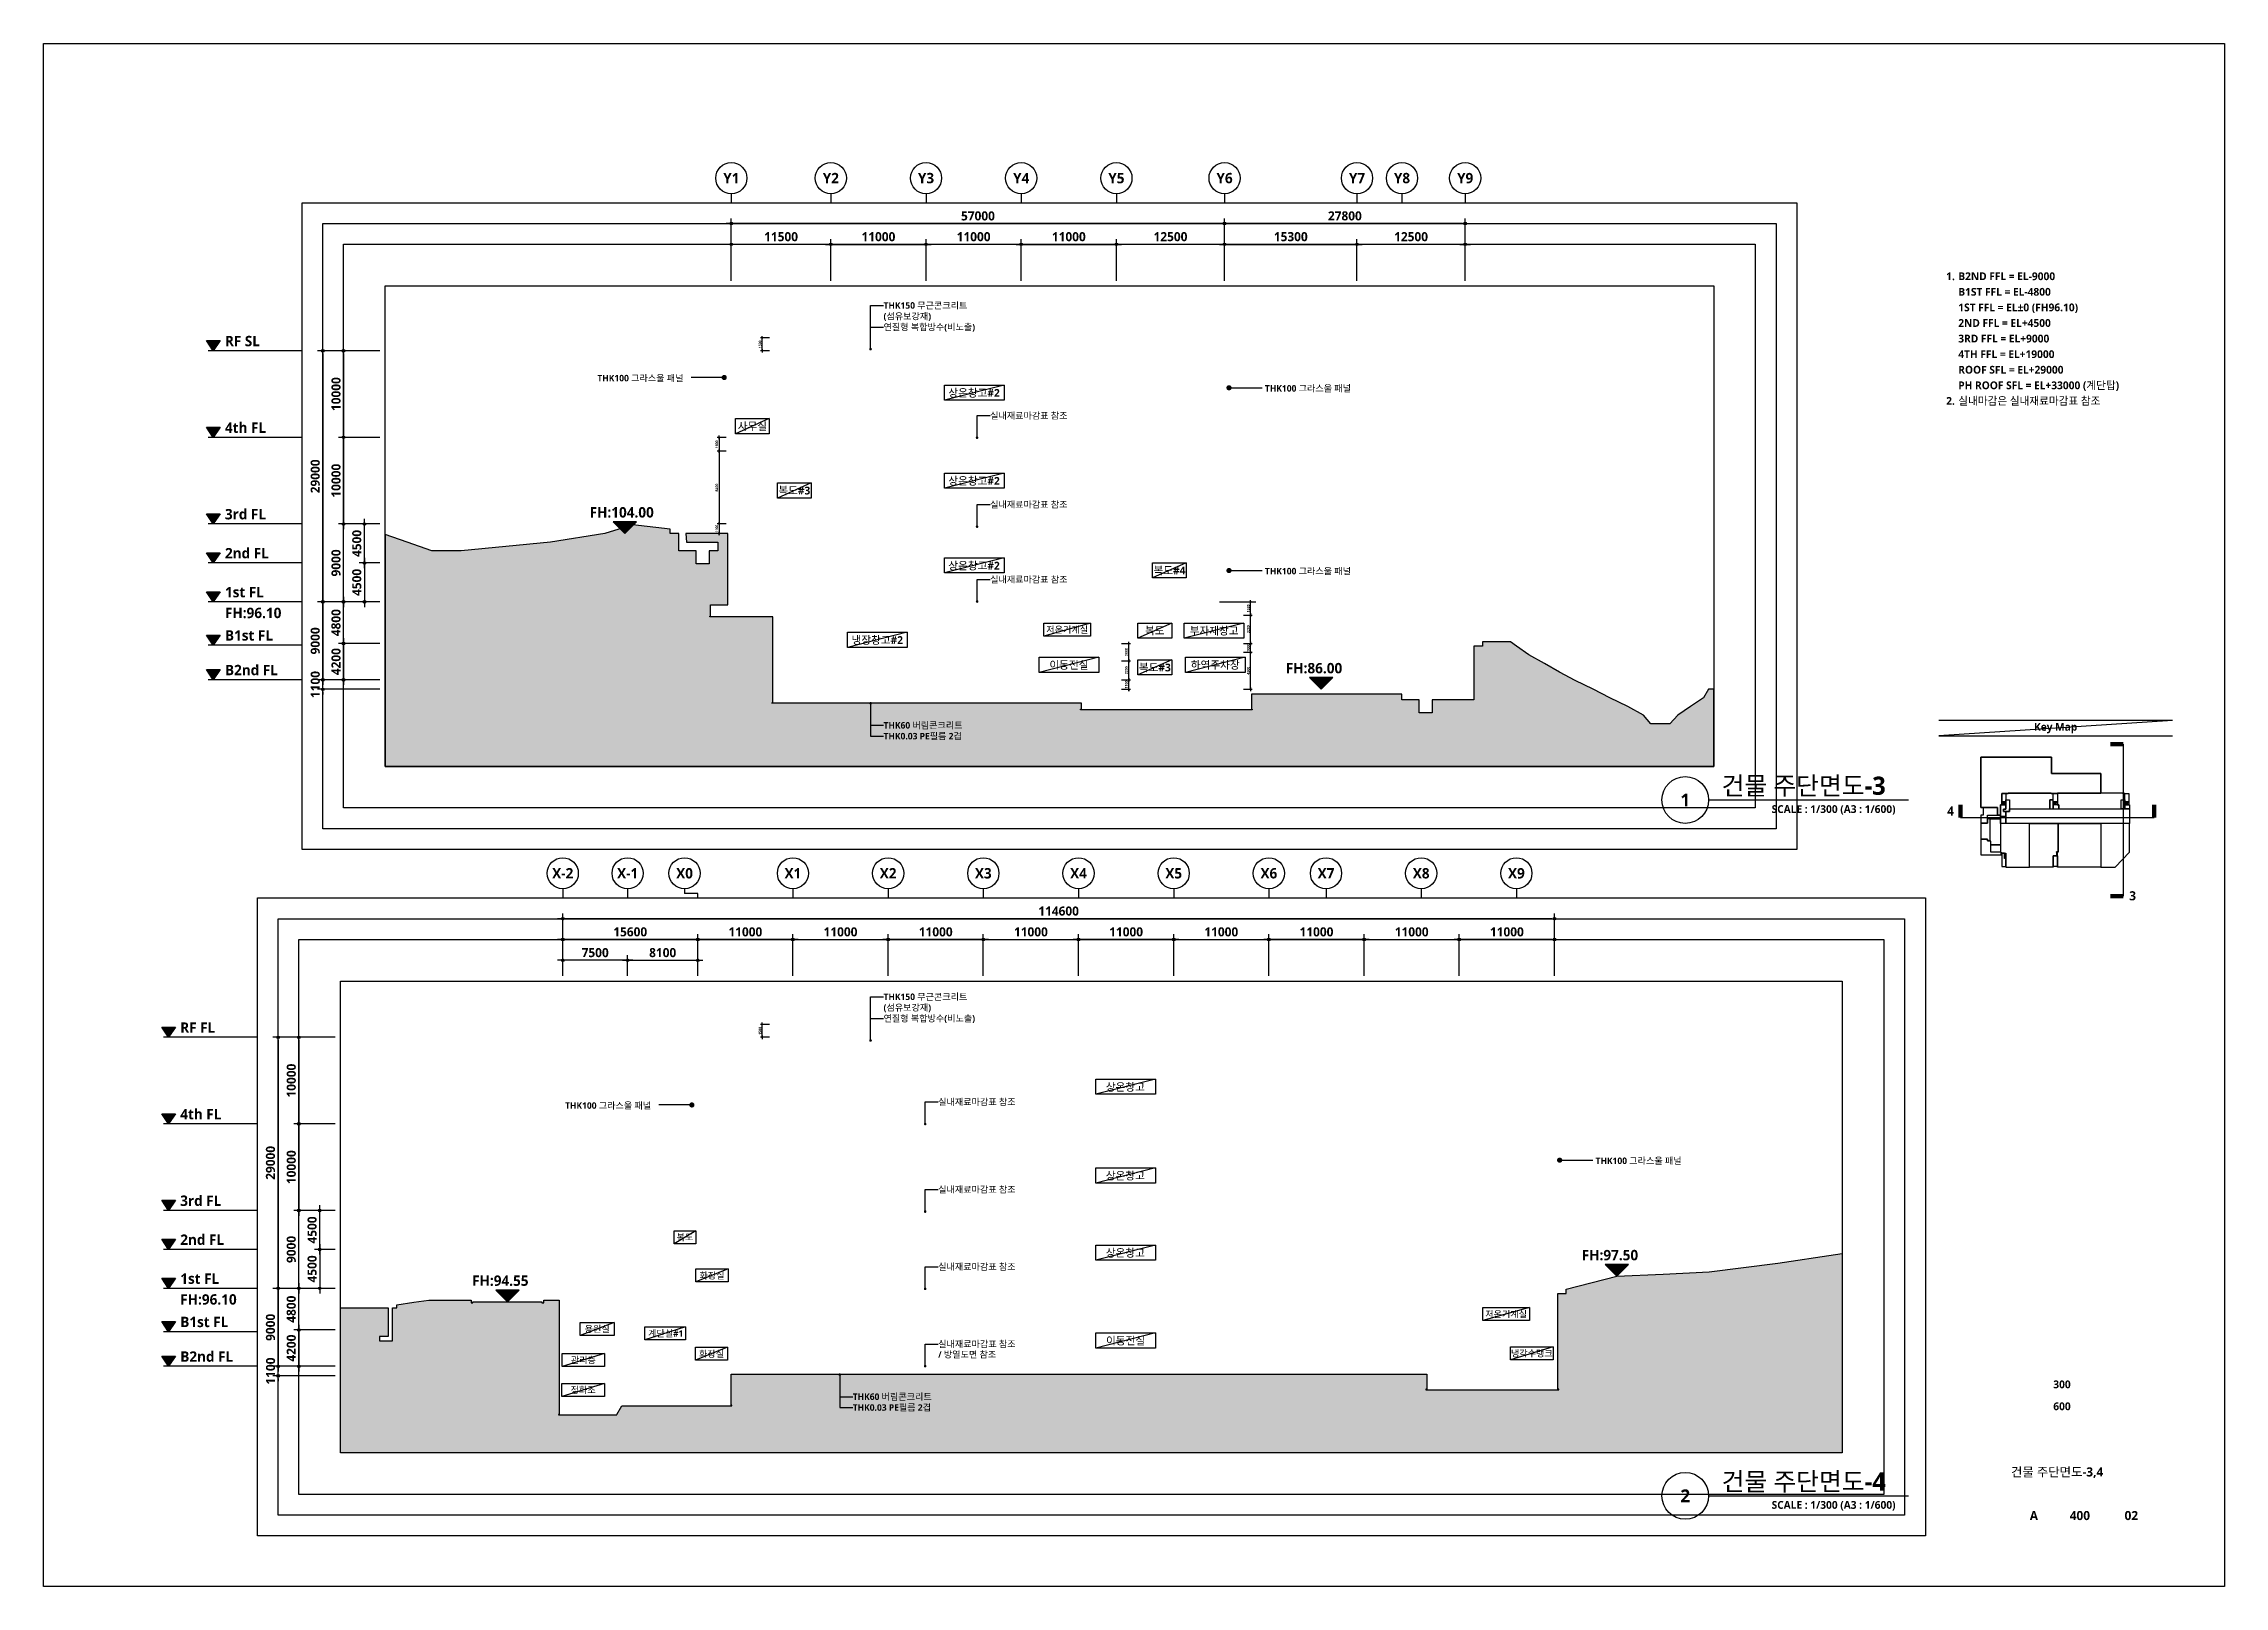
# Model space of a CAD drawing. Header units: millimetres. Extents: x 0 to 190005487, y 0 to 455456909.
# Drawn here: x 0 to 252000, y 0 to 178200 of the extents above; entities outside this region: 2.
import ezdxf
from ezdxf.enums import TextEntityAlignment as Align

# ---------------------------------------------------------------- set-up
doc = ezdxf.new("R2010")
doc.units = ezdxf.units.MM
doc.header["$LTSCALE"] = 400
doc.header["$MEASUREMENT"] = 0
doc.header["$PDSIZE"] = -10
doc.layers.get('0').update_dxf_attribs({"linetype": 'CONTINUOUS'})
doc.layers.get('Defpoints').update_dxf_attribs({"color": 153, "linetype": 'CONTINUOUS'})
for name, color, linetype in [('A-ANNO-GRA1', 7, 'CONTINUOUS'), ('A-ANNO-KEY', 7, 'CONTINUOUS'), ('A-ANNO-NOTE', 7, 'CONTINUOUS'), ('A-ANNO-TEXT1', 7, 'CONTINUOUS'), ('A-ANNO-TEXT2', 3, 'CONTINUOUS'), ('A-ANNO-TITL', 7, 'CONTINUOUS'), ('A-ST-AXIS-BUB', 7, 'CONTINUOUS'), ('A-ST-AXIS-DIM', 7, 'CONTINUOUS'), ('AA-XXXX-TXT1', 2, 'CONTINUOUS'), ('AA-XXXX-TXT2', 3, 'CONTINUOUS'), ('elev', 8, 'CONTINUOUS'), ('X-SEC-종$0$A-ST-AXIS-BUB', 7, 'CONTINUOUS'), ('전면공지', 98, 'CONTINUOUS'), ('지적', 7, 'CONTINUOUS')]:
    doc.layers.add(name, color=color, linetype=linetype)
doc.layers.add('Defpoint', color=161, linetype='CONTINUOUS', plot=False)
doc.styles.add('SH_대대리576', font='NanumGothicBold.ttf')
doc.dimstyles.new('SHP 100', dxfattribs={"dimscale": 100, "dimtxt": 3, "dimasz": 1, "dimexe": 2, "dimexo": 2, "dimgap": 1, "dimtad": 1, "dimdec": 0, "dimzin": 0, "dimdsep": 46, "dimtxsty": 'SH_대대리576', "dimblk": 'DIMDOT', "dimcen": 0.09, "dimclrt": 3, "dimadec": 0, "dimazin": 1, "dimtfac": 1, "dimtdec": 0, "dimtix": 1, "dimtmove": 2, "dimatfit": 0, "dimldrblk": 'DIMDOT', "dimfxl": 1, "dimtfillclr": 3, "dimtolj": 1, "dimtzin": 0, "dimarcsym": 0})
doc.dimstyles.new('SHP 600', dxfattribs={"dimscale": 300, "dimtxt": 3.5, "dimasz": 1, "dimexe": 2, "dimexo": 2, "dimgap": 1, "dimtad": 1, "dimdec": 0, "dimzin": 0, "dimdsep": 46, "dimtxsty": 'SH_대대리576', "dimblk": 'DIMDOT', "dimcen": 0.09, "dimclrd": 256, "dimclre": 256, "dimclrt": 3, "dimadec": 0, "dimazin": 1, "dimtfac": 1, "dimtdec": 0, "dimtix": 1, "dimtmove": 2, "dimatfit": 0, "dimldrblk": 'DIMDOT', "dimfxl": 1, "dimtfillclr": 3, "dimtolj": 1, "dimtzin": 0, "dimlwd": -1, "dimlwe": -1, "dimarcsym": 0})

msp = doc.modelspace()

# ---------------------------------------------------------------- texts
at = {"layer": 'A-ANNO-NOTE', "style": 'SH_대대리576'}
for s, height, p in [('Key Map', 900, (232500, 99130.5)), ('4', 1050, (220361.4, 89563.1)), ('3', 1050, (241398.8, 79768.5))]:
    msp.add_text(s, height=height, dxfattribs=at).set_placement(p, align=Align.MIDDLE)
at = {"layer": 'A-ANNO-TEXT1', "style": 'SH_대대리576'}
for s, p in [('Y1', (79467.9, 162667.4)), ('Y2', (90967.9, 162667.4)), ('Y3', (101967.9, 162667.4)), ('Y4', (112967.9, 162667.4)), ('Y5', (123967.9, 162667.4)), ('Y6', (136467.9, 162667.4)), ('Y7', (151767.9, 162667.4)), ('Y8', (156967.9, 162667.4)), ('Y9', (164267.9, 162667.4)), ('X-2', (59988, 82369.3)), ('X-1', (67488, 82369.3)), ('X0', (74065.1, 82369.3)), ('X1', (86588, 82369.3)), ('X2', (97588, 82369.3)), ('X3', (108588, 82369.3)), ('X4', (119588, 82369.3)), ('X5', (130588, 82369.3)), ('X6', (141588, 82369.3)), ('X7', (148188, 82369.3)), ('X8', (159188, 82369.3)), ('X9', (170188, 82369.3))]:
    msp.add_text(s, height=1200, dxfattribs=at).set_placement(p, align=Align.MIDDLE_CENTER)
for s, p in [('THK150 무근콘크리트', (97060.2, 147958.9)), ('(섬유보강재)', (97060.2, 146708.9)), ('연질형 복합방수(비노출)', (97060.2, 145458.9)), ('THK100 그라스울 패널', (63993.8, 139564.3)), ('THK100 그라스울 패널', (141131.7, 138379.5)), ('실내재료마감표 참조', (109370.2, 135232.7)), ('실내재료마감표 참조', (109370.2, 124961.1)), ('실내재료마감표 참조', (109370.2, 116304.8)), ('THK100 그라스울 패널', (141131.7, 117269.8)), ('THK60 버림콘크리트', (97060.2, 99457.4)), ('THK0.03 PE필름 2겹', (97060.2, 98207.4)), ('THK150 무근콘크리트', (97060.2, 68105.1)), ('(섬유보강재)', (97060.2, 66855.1)), ('연질형 복합방수(비노출)', (97060.2, 65605.1)), ('THK100 그라스울 패널', (60258.8, 55539.4)), ('실내재료마감표 참조', (103369.6, 55956.6)), ('THK100 그라스울 패널', (179340.3, 49160.4)), ('실내재료마감표 참조', (103369.6, 45837.4)), ('실내재료마감표 참조', (103369.6, 36925.1)), ('실내재료마감표 참조', (103369.6, 27988.5)), ('/ 방열도면 참조', (103369.6, 26788.5)), ('THK60 버림콘크리트', (93500.5, 21909.2)), ('THK0.03 PE필름 2겹', (93500.5, 20659.2))]:
    msp.add_text(s, height=750, dxfattribs=at).set_placement(p, align=Align.MIDDLE_LEFT)
for s, p in [('RF SL', (20955.2, 143243.3)), ('4th FL', (20955.2, 133243.3)), ('3rd FL', (20955.2, 123243.3)), ('2nd FL', (20955.2, 118743.3)), ('1st FL', (20955.2, 114243.3)), ('FH:96.10', (20955.2, 111843.3)), ('B1st FL', (20955.2, 109243.3)), ('B2nd FL', (20955.2, 105243.3)), ('RF FL', (15790.1, 63945.2)), ('4th FL', (15790.1, 53945.2)), ('3rd FL', (15790.1, 43945.2)), ('2nd FL', (15790.1, 39445.2)), ('1st FL', (15790.1, 34945.2)), ('FH:96.10', (15790.1, 32545.2)), ('B1st FL', (15790.1, 29945.2)), ('B2nd FL', (15790.1, 25945.2))]:
    msp.add_text(s, height=1200, dxfattribs=at).set_placement(p)
at = {"layer": 'A-ANNO-TEXT2', "style": 'SH_대대리576'}
for s, height, p in [('상온창고#2', 900, (107515.7, 137879)), ('사무실', 900, (81906.4, 134016.6)), ('복도#3', 900, (86746.1, 126586.1)), ('상온창고#2', 900, (107515.7, 127714.5)), ('상온창고#2', 900, (107515.7, 117924.4)), ('복도#4', 900, (130096.4, 117357.9)), ('저온기계실', 750, (118278.5, 110522.2)), ('복도', 900, (128410.8, 110397.2)), ('부자재창고', 900, (135257.9, 110397.2)), ('냉장창고#2', 900, (96328.9, 109330.3)), ('이동전실', 900, (118484.4, 106449.1)), ('복도#3', 900, (128410.8, 106146.4)), ('하역주차장', 900, (135383.5, 106449.1)), ('상온창고', 900, (125001.7, 57706.2)), ('상온창고', 900, (125001.7, 47455.5)), ('복도', 750, (74108, 40334)), ('상온창고', 900, (125001.7, 38540)), ('화장실', 750, (77235.4, 35917.1)), ('저온기계실', 750, (169004.6, 31459.1)), ('용원실', 750, (63969.1, 29744.4)), ('계단실#1', 750, (71888.9, 29235.8)), ('이동전실', 900, (125031.5, 28396.8)), ('관리층', 750, (62369.5, 26157.6)), ('화장실', 750, (77187.5, 26875.4)), ('냉각수탱크', 750, (171972.4, 26928.2)), ('정화조', 750, (62345, 22700.1))]:
    msp.add_text(s, height=height, dxfattribs=at).set_placement(p, align=Align.MIDDLE)
at = {"layer": 'A-ANNO-TITL', "style": 'SH_대대리576'}
for s, height, p in [('300', 900, (233235.5, 23333.4)), ('600', 900, (233235.5, 20800.2)), ('건물 주단면도-3,4', 1050, (232670.3, 13191.8)), ('A', 1050, (229987.6, 8181.3)), ('400', 1050, (235300.8, 8181.3)), ('02', 1050, (241247.3, 8181.3))]:
    msp.add_text(s, height=height, dxfattribs=at).set_placement(p, align=Align.MIDDLE)
at = {"layer": 'AA-XXXX-TXT2', "style": 'SH_대대리576'}
for s, p in [('FH:104.00', (63094.9, 123462.6)), ('FH:86.00', (143542.2, 105462.6)), ('FH:97.50', (177737.4, 37664.5)), ('FH:94.55', (49514.4, 34714.5))]:
    msp.add_text(s, height=1200, dxfattribs=at).set_placement(p)

# ---------------------------------------------------------------- blocks, each defined once
blk = doc.blocks.new('G$C78B43F3D')
at = {"layer": 'A-ST-AXIS-DIM', "color": 2}
blk.add_line((1500, 17804), (1500, 250), dxfattribs=at)
at = {"layer": 'A-ST-AXIS-DIM', "color": 2, "const_width": 500}
for points in [[(1500, 17804), (0, 17804)], [(1500, 250), (0, 250)]]:
    blk.add_lwpolyline(points, dxfattribs=at)
blk = doc.blocks.new('G$C28DF506D')
blk.add_lwpolyline([(0, 3255), (0, 1425), (2340, 1425), (2340, 1725), (2265, 1725), (2265, 1740), (1155, 1740), (1155, 3030), (1095, 3030), (1095, 3060), (765, 3060), (765, 3255)], close=True)
at = {"layer": 'A-ANNO-KEY'}
for p, q in [((2902, 7538), (2423, 7223)), ((2423, 7538), (2902, 7223)), ((8377, 7538), (8857, 7223)), ((8857, 7538), (8377, 7223)), ((16627, 7223), (17108, 7538)), ((16627, 7538), (17108, 7223)), ((2760, 1012), (2902, 1642)), ((2760, 1642), (2902, 1012)), ((8745, 1327), (8884, 1770)), ((8884, 1327), (8745, 1770))]:
    blk.add_line(p, q, dxfattribs=at)
for points in [[(13890, 10845), (8190, 10845), (8190, 12720), (7290, 12720), (0, 12720), (0, 6900), (195, 6900), (270, 6900), (1950, 6900), (1950, 6015), (2265, 6015), (2265, 7223), (2423, 7223), (2423, 7538), (2423, 8505), (2902, 8505), (3165, 8505), (3165, 8550), (8115, 8550), (8115, 8505), (8377, 8505), (8865, 8505), (8865, 8550), (13890, 8550)], [(8190, 12720), (7290, 12720), (0, 12720), (0, 6900), (195, 6900), (270, 6900), (1950, 6900), (1950, 6015), (2265, 6015), (2265, 7223), (2423, 7223), (2423, 8505), (3165, 8505), (3165, 8550), (8115, 8550), (8115, 8505), (8865, 8505), (8865, 8550), (13890, 8550), (13890, 10845), (8190, 10845)], [(2423, 8505), (2902, 8505), (2902, 7538), (2423, 7538)], [(2635, 6434), (2635, 6722), (2902, 6722), (2902, 7788), (3300, 7788), (3300, 6750), (3300, 6750), (3300, 6434), (2902, 6434), (2902, 6434)], [(2902, 8505), (2902, 7788), (3300, 7788), (3300, 6750), (7980, 6750), (7980, 7788), (8377, 7788), (8377, 8505), (8115, 8505), (8115, 8550), (3165, 8550), (3165, 8505)], [(7980, 6754), (8377, 6754), (8377, 7788), (7980, 7788)], [(8377, 8505), (8857, 8505), (8857, 7538), (8377, 7538)], [(8865, 8550), (8865, 8505), (8857, 8505), (8857, 7204), (9015, 7204), (9015, 6750), (16230, 6750), (16230, 7788), (16627, 7788), (16627, 8505), (16365, 8505), (16365, 8550)], [(16627, 6754), (16230, 6754), (16230, 7788), (16627, 7788)], [(16627, 8505), (17108, 8505), (17108, 7538), (16627, 7538)], [(0, 6015), (0, 5100), (765, 5100), (765, 6015), (1950, 6015), (1950, 6900), (270, 6900), (270, 6015)], [(0, 5100), (0, 3255), (765, 3255), (765, 3060), (1095, 3060), (1095, 5580), (765, 5580), (765, 5100), (0, 5100)], [(765, 6015), (2265, 6015), (2265, 5580), (765, 5580)], [(1155, 2580), (1155, 3030), (1095, 3030), (1095, 5580), (2265, 5580), (2265, 2580)], [(2265, 7223), (2902, 7223), (2902, 6722), (2635, 6722), (2635, 6434), (2902, 6434), (2902, 5864), (2265, 5864)], [(2265, 5864), (2902, 5864), (2902, 5070), (2265, 5070)], [(2265, 1740), (2265, 1725), (2340, 1725), (2340, 1642), (2902, 1642), (2902, 0), (5640, 0), (5640, 5070), (2265, 5070)], [(2265, 1740), (2265, 1725), (2340, 1725), (2340, 1642), (2902, 1642), (2902, 0), (5640, 0), (5640, 5070), (2265, 5070)], [(2902, 7223), (2423, 7223), (2423, 7538), (2902, 7538)], [(2902, 5070), (2902, 6434), (3300, 6434), (3300, 6750), (7980, 6750), (7980, 6754), (9015, 6754), (9015, 6750), (16230, 6750), (16230, 6754), (17190, 6754), (17190, 5070)], [(8745, 1770), (8745, 1327), (8377, 1327), (8377, 0), (5640, 0), (5640, 5070), (8940, 5070), (8940, 1770), (8745, 1770)], [(8377, 7538), (8857, 7538), (8857, 7223), (8377, 7223)], [(8377, 7223), (8377, 6754), (9015, 6754), (9015, 7204), (8857, 7204), (8857, 7223)], [(8940, 1725), (8940, 5070), (13890, 5070), (13890, 0), (8857, 0), (8857, 1327), (8884, 1327), (8884, 1725), (8940, 1725)], [(13890, 5070), (13890, 0), (15540, 0), (17190, 1725), (17190, 5070)], [(16627, 7538), (17108, 7538), (17108, 7223), (16627, 7223)], [(16627, 7223), (17190, 7223), (17190, 6754), (16627, 6754)], [(1155, 2580), (2265, 2580), (2265, 1740), (1155, 1740), (1155, 2580)], [(2760, 1642), (2423, 1642), (2423, 82), (2902, 82), (2902, 1012), (2760, 1012)], [(8857, 82), (8377, 82), (8377, 1327), (8857, 1327)], [(8745, 1327), (8884, 1327), (8884, 1725), (8940, 1725), (8940, 1770), (8745, 1770)]]:
    blk.add_lwpolyline(points, close=True, dxfattribs=at)
blk.add_lwpolyline([(8865, 8505), (8115, 8505), (8115, 8550), (3165, 8550), (3165, 8505), (2423, 8505), (2423, 7223), (2265, 7223), (2265, 6015), (1950, 6015), (1950, 6900), (270, 6900), (270, 6900), (195, 6900), (0, 6900), (0, 12720), (7290, 12720), (7290, 12720), (8190, 12720), (8190, 10845), (8190, 10845), (8190, 10845), (13890, 10845), (13890, 8550), (8865, 8550)], dxfattribs=at)
blk = doc.blocks.new('DIMDOT')
at = {"color": 0}
blk.add_line((-2, 0), (2, 0), dxfattribs=at)
for radius in [0.5, 0.25]:
    blk.add_circle((0, 0), radius, dxfattribs=at)
blk = doc.blocks.new('*D1411')
at = {"layer": 'A-ST-AXIS-DIM'}
for p, q in [((79468, 150817), (79468, 158017)), ((136168, 157417), (79768, 157417)), ((136468, 150817), (136468, 158017))]:
    blk.add_line(p, q, dxfattribs=at)
at = {"layer": 'Defpoints', "color": 0}
for p in [(79468, 157417), (79468, 150217), (136468, 150217)]:
    blk.add_point(p, dxfattribs=at)
at = {"layer": 'A-ST-AXIS-DIM', "linetype": 'ByBlock', "xscale": 300, "yscale": 300, "zscale": 300, "rotation": 180}
blk.add_blockref('DIMDOT', (79468, 157417), dxfattribs=at)
at = {"layer": 'A-ST-AXIS-DIM', "linetype": 'ByBlock', "xscale": 300, "yscale": 300, "zscale": 300}
blk.add_blockref('DIMDOT', (136468, 157417), dxfattribs=at)
at = {"layer": 'A-ST-AXIS-DIM', "color": 3, "insert": (107968, 158295), "char_height": 1050, "attachment_point": 5, "style": 'SH_대대리576'}
blk.add_mtext('\\A1;57000', dxfattribs=at)
blk = doc.blocks.new('*D1412')
at = {"layer": 'A-ST-AXIS-DIM'}
for p, q in [((79468, 150817), (79468, 155617)), ((90668, 155017), (79768, 155017)), ((90968, 150817), (90968, 155617))]:
    blk.add_line(p, q, dxfattribs=at)
at = {"layer": 'Defpoints', "color": 0}
for p in [(79468, 155017), (79468, 150217), (90968, 150217)]:
    blk.add_point(p, dxfattribs=at)
at = {"layer": 'A-ST-AXIS-DIM', "linetype": 'ByBlock', "xscale": 300, "yscale": 300, "zscale": 300, "rotation": 180}
blk.add_blockref('DIMDOT', (79468, 155017), dxfattribs=at)
at = {"layer": 'A-ST-AXIS-DIM', "linetype": 'ByBlock', "xscale": 300, "yscale": 300, "zscale": 300}
blk.add_blockref('DIMDOT', (90968, 155017), dxfattribs=at)
at = {"layer": 'A-ST-AXIS-DIM', "color": 3, "insert": (85218, 155895), "char_height": 1050, "attachment_point": 5, "style": 'SH_대대리576'}
blk.add_mtext('\\A1;11500', dxfattribs=at)
blk = doc.blocks.new('X-SEC-종$0$A-ST-AXIS-BUB-1')
at = {"layer": 'A-ST-AXIS-BUB'}
blk.add_line((0, 350), (0, 0), dxfattribs=at)
blk.add_circle((0, 950), 600, dxfattribs=at)
blk = doc.blocks.new('*D1413')
at = {"layer": 'A-ST-AXIS-DIM'}
for p, q in [((90968, 150817), (90968, 155617)), ((91268, 155017), (101668, 155017)), ((101968, 150817), (101968, 155617))]:
    blk.add_line(p, q, dxfattribs=at)
at = {"layer": 'Defpoints', "color": 0}
for p in [(101968, 155017), (90968, 150217), (101968, 150217)]:
    blk.add_point(p, dxfattribs=at)
at = {"layer": 'A-ST-AXIS-DIM', "linetype": 'ByBlock', "xscale": 300, "yscale": 300, "zscale": 300, "rotation": 180}
blk.add_blockref('DIMDOT', (90968, 155017), dxfattribs=at)
at = {"layer": 'A-ST-AXIS-DIM', "linetype": 'ByBlock', "xscale": 300, "yscale": 300, "zscale": 300}
blk.add_blockref('DIMDOT', (101968, 155017), dxfattribs=at)
at = {"layer": 'A-ST-AXIS-DIM', "color": 3, "insert": (96468, 155893), "char_height": 1050, "attachment_point": 5, "style": 'SH_대대리576'}
blk.add_mtext('\\A1;11000', dxfattribs=at)
blk = doc.blocks.new('*D1414')
at = {"layer": 'A-ST-AXIS-DIM'}
for p, q in [((101968, 150817), (101968, 155617)), ((112668, 155017), (102268, 155017)), ((112968, 150817), (112968, 155617))]:
    blk.add_line(p, q, dxfattribs=at)
at = {"layer": 'Defpoints', "color": 0}
for p in [(101968, 155017), (101968, 150217), (112968, 150217)]:
    blk.add_point(p, dxfattribs=at)
at = {"layer": 'A-ST-AXIS-DIM', "linetype": 'ByBlock', "xscale": 300, "yscale": 300, "zscale": 300, "rotation": 180}
blk.add_blockref('DIMDOT', (101968, 155017), dxfattribs=at)
at = {"layer": 'A-ST-AXIS-DIM', "linetype": 'ByBlock', "xscale": 300, "yscale": 300, "zscale": 300}
blk.add_blockref('DIMDOT', (112968, 155017), dxfattribs=at)
at = {"layer": 'A-ST-AXIS-DIM', "color": 3, "insert": (107468, 155893), "char_height": 1050, "attachment_point": 5, "style": 'SH_대대리576'}
blk.add_mtext('\\A1;11000', dxfattribs=at)
blk = doc.blocks.new('*D1415')
at = {"layer": 'A-ST-AXIS-DIM'}
for p, q in [((112968, 150817), (112968, 155617)), ((113268, 155017), (123668, 155017)), ((123968, 150817), (123968, 155617))]:
    blk.add_line(p, q, dxfattribs=at)
at = {"layer": 'Defpoints', "color": 0}
for p in [(123968, 155017), (112968, 150217), (123968, 150217)]:
    blk.add_point(p, dxfattribs=at)
at = {"layer": 'A-ST-AXIS-DIM', "linetype": 'ByBlock', "xscale": 300, "yscale": 300, "zscale": 300, "rotation": 180}
blk.add_blockref('DIMDOT', (112968, 155017), dxfattribs=at)
at = {"layer": 'A-ST-AXIS-DIM', "linetype": 'ByBlock', "xscale": 300, "yscale": 300, "zscale": 300}
blk.add_blockref('DIMDOT', (123968, 155017), dxfattribs=at)
at = {"layer": 'A-ST-AXIS-DIM', "color": 3, "insert": (118468, 155893), "char_height": 1050, "attachment_point": 5, "style": 'SH_대대리576'}
blk.add_mtext('\\A1;11000', dxfattribs=at)
blk = doc.blocks.new('*D1466')
at = {"layer": 'A-ST-AXIS-DIM'}
for p, q in [((123968, 150817), (123968, 155617)), ((136168, 155017), (124268, 155017)), ((136468, 150817), (136468, 155617))]:
    blk.add_line(p, q, dxfattribs=at)
at = {"layer": 'Defpoints', "color": 0}
for p in [(123968, 155017), (123968, 150217), (136468, 150217)]:
    blk.add_point(p, dxfattribs=at)
at = {"layer": 'A-ST-AXIS-DIM', "linetype": 'ByBlock', "xscale": 300, "yscale": 300, "zscale": 300, "rotation": 180}
blk.add_blockref('DIMDOT', (123968, 155017), dxfattribs=at)
at = {"layer": 'A-ST-AXIS-DIM', "linetype": 'ByBlock', "xscale": 300, "yscale": 300, "zscale": 300}
blk.add_blockref('DIMDOT', (136468, 155017), dxfattribs=at)
at = {"layer": 'A-ST-AXIS-DIM', "color": 3, "insert": (130218, 155896), "char_height": 1050, "attachment_point": 5, "style": 'SH_대대리576'}
blk.add_mtext('\\A1;12500', dxfattribs=at)
blk = doc.blocks.new('*D1467')
at = {"layer": 'A-ST-AXIS-DIM'}
for p, q in [((136468, 150817), (136468, 155617)), ((136768, 155017), (151468, 155017)), ((151768, 150817), (151768, 155617))]:
    blk.add_line(p, q, dxfattribs=at)
at = {"layer": 'Defpoints', "color": 0}
for p in [(151768, 155017), (136468, 150217), (151768, 150217)]:
    blk.add_point(p, dxfattribs=at)
at = {"layer": 'A-ST-AXIS-DIM', "linetype": 'ByBlock', "xscale": 300, "yscale": 300, "zscale": 300, "rotation": 180}
blk.add_blockref('DIMDOT', (136468, 155017), dxfattribs=at)
at = {"layer": 'A-ST-AXIS-DIM', "linetype": 'ByBlock', "xscale": 300, "yscale": 300, "zscale": 300}
blk.add_blockref('DIMDOT', (151768, 155017), dxfattribs=at)
at = {"layer": 'A-ST-AXIS-DIM', "color": 3, "insert": (144118, 155897), "char_height": 1050, "attachment_point": 5, "style": 'SH_대대리576'}
blk.add_mtext('\\A1;15300', dxfattribs=at)
blk = doc.blocks.new('*D1468')
at = {"layer": 'A-ST-AXIS-DIM'}
for p, q in [((151768, 150817), (151768, 155617)), ((163968, 155017), (152068, 155017)), ((164268, 150817), (164268, 155617))]:
    blk.add_line(p, q, dxfattribs=at)
at = {"layer": 'Defpoints', "color": 0}
for p in [(151768, 155017), (151768, 150217), (164268, 150217)]:
    blk.add_point(p, dxfattribs=at)
at = {"layer": 'A-ST-AXIS-DIM', "linetype": 'ByBlock', "xscale": 300, "yscale": 300, "zscale": 300, "rotation": 180}
blk.add_blockref('DIMDOT', (151768, 155017), dxfattribs=at)
at = {"layer": 'A-ST-AXIS-DIM', "linetype": 'ByBlock', "xscale": 300, "yscale": 300, "zscale": 300}
blk.add_blockref('DIMDOT', (164268, 155017), dxfattribs=at)
at = {"layer": 'A-ST-AXIS-DIM', "color": 3, "insert": (158018, 155896), "char_height": 1050, "attachment_point": 5, "style": 'SH_대대리576'}
blk.add_mtext('\\A1;12500', dxfattribs=at)
blk = doc.blocks.new('*D1469')
at = {"layer": 'A-ST-AXIS-DIM'}
for p, q in [((38868, 142717), (34068, 142717)), ((34668, 142417), (34668, 133017)), ((38868, 132717), (34068, 132717))]:
    blk.add_line(p, q, dxfattribs=at)
at = {"layer": 'Defpoints', "color": 0}
for p in [(39468, 142717), (34668, 132717), (39468, 132717)]:
    blk.add_point(p, dxfattribs=at)
at = {"layer": 'A-ST-AXIS-DIM', "linetype": 'ByBlock', "xscale": 300, "yscale": 300, "zscale": 300}
for p, rotation in [((34668, 142717), 90), ((34668, 132717), 270)]:
    blk.add_blockref('DIMDOT', p, dxfattribs=dict(at, rotation=rotation))
at = {"layer": 'A-ST-AXIS-DIM', "color": 3, "insert": (33792, 137717), "char_height": 1050, "attachment_point": 5, "rotation": 90, "style": 'SH_대대리576'}
blk.add_mtext('\\A1;10000', dxfattribs=at)
blk = doc.blocks.new('*D1470')
at = {"layer": 'A-ST-AXIS-DIM'}
for p, q in [((38868, 132717), (34068, 132717)), ((34668, 132417), (34668, 123017)), ((38868, 122717), (34068, 122717))]:
    blk.add_line(p, q, dxfattribs=at)
at = {"layer": 'Defpoints', "color": 0}
for p in [(39468, 132717), (34668, 122717), (39468, 122717)]:
    blk.add_point(p, dxfattribs=at)
at = {"layer": 'A-ST-AXIS-DIM', "linetype": 'ByBlock', "xscale": 300, "yscale": 300, "zscale": 300}
for p, rotation in [((34668, 132717), 90), ((34668, 122717), 270)]:
    blk.add_blockref('DIMDOT', p, dxfattribs=dict(at, rotation=rotation))
at = {"layer": 'A-ST-AXIS-DIM', "color": 3, "insert": (33792, 127717), "char_height": 1050, "attachment_point": 5, "rotation": 90, "style": 'SH_대대리576'}
blk.add_mtext('\\A1;10000', dxfattribs=at)
blk = doc.blocks.new('*D1471')
at = {"layer": 'A-ST-AXIS-DIM'}
for p, q in [((38868, 122717), (34068, 122717)), ((34668, 114017), (34668, 122417)), ((38868, 113717), (34068, 113717))]:
    blk.add_line(p, q, dxfattribs=at)
at = {"layer": 'Defpoints', "color": 0}
for p in [(34668, 122717), (39468, 122717), (39468, 113717)]:
    blk.add_point(p, dxfattribs=at)
at = {"layer": 'A-ST-AXIS-DIM', "linetype": 'ByBlock', "xscale": 300, "yscale": 300, "zscale": 300}
for p, rotation in [((34668, 122717), 90), ((34668, 113717), 270)]:
    blk.add_blockref('DIMDOT', p, dxfattribs=dict(at, rotation=rotation))
at = {"layer": 'A-ST-AXIS-DIM', "color": 3, "insert": (33788, 118217), "char_height": 1050, "attachment_point": 5, "rotation": 90, "style": 'SH_대대리576'}
blk.add_mtext('\\A1;9000', dxfattribs=at)
blk = doc.blocks.new('*D1472')
at = {"layer": 'A-ST-AXIS-DIM'}
for p, q in [((38868, 108917), (34068, 108917)), ((34668, 108617), (34668, 105017)), ((38868, 104717), (34068, 104717))]:
    blk.add_line(p, q, dxfattribs=at)
at = {"layer": 'Defpoints', "color": 0}
for p in [(39468, 108917), (34668, 104717), (39468, 104717)]:
    blk.add_point(p, dxfattribs=at)
at = {"layer": 'A-ST-AXIS-DIM', "linetype": 'ByBlock', "xscale": 300, "yscale": 300, "zscale": 300}
for p, rotation in [((34668, 108917), 90), ((34668, 104717), 270)]:
    blk.add_blockref('DIMDOT', p, dxfattribs=dict(at, rotation=rotation))
at = {"layer": 'A-ST-AXIS-DIM', "color": 3, "insert": (33791, 106817), "char_height": 1050, "attachment_point": 5, "rotation": 90, "style": 'SH_대대리576'}
blk.add_mtext('\\A1;4200', dxfattribs=at)
blk = doc.blocks.new('*D1473')
at = {"layer": 'A-ST-AXIS-DIM'}
for p, q in [((38868, 113717), (34068, 113717)), ((34668, 109217), (34668, 113417)), ((38868, 108917), (34068, 108917))]:
    blk.add_line(p, q, dxfattribs=at)
at = {"layer": 'Defpoints', "color": 0}
for p in [(34668, 113717), (39468, 113717), (39468, 108917)]:
    blk.add_point(p, dxfattribs=at)
at = {"layer": 'A-ST-AXIS-DIM', "linetype": 'ByBlock', "xscale": 300, "yscale": 300, "zscale": 300}
for p, rotation in [((34668, 113717), 90), ((34668, 108917), 270)]:
    blk.add_blockref('DIMDOT', p, dxfattribs=dict(at, rotation=rotation))
at = {"layer": 'A-ST-AXIS-DIM', "color": 3, "insert": (33788, 111317), "char_height": 1050, "attachment_point": 5, "rotation": 90, "style": 'SH_대대리576'}
blk.add_mtext('\\A1;4800', dxfattribs=at)
blk = doc.blocks.new('*D1483')
at = {"layer": 'A-ST-AXIS-DIM'}
for p, q in [((38868, 104717), (31668, 104717)), ((38868, 103617), (31668, 103617)), ((32268, 105017), (32268, 105317)), ((32268, 103617), (32268, 104717)), ((32268, 103317), (32268, 103017))]:
    blk.add_line(p, q, dxfattribs=at)
at = {"layer": 'Defpoints', "color": 0}
for p in [(32268, 104717), (39468, 104717), (39468, 103617)]:
    blk.add_point(p, dxfattribs=at)
at = {"layer": 'A-ST-AXIS-DIM', "linetype": 'ByBlock', "xscale": 300, "yscale": 300, "zscale": 300}
for p, rotation in [((32268, 104717), 270), ((32268, 103617), 90)]:
    blk.add_blockref('DIMDOT', p, dxfattribs=dict(at, rotation=rotation))
at = {"layer": 'A-ST-AXIS-DIM', "color": 3, "insert": (31392, 104167), "char_height": 1050, "attachment_point": 5, "rotation": 90, "style": 'SH_대대리576'}
blk.add_mtext('\\A1;1100', dxfattribs=at)
blk = doc.blocks.new('*D1486')
at = {"layer": 'A-ST-AXIS-DIM'}
for p, q in [((38868, 142717), (31668, 142717)), ((32268, 142417), (32268, 114017)), ((38868, 113717), (31668, 113717))]:
    blk.add_line(p, q, dxfattribs=at)
at = {"layer": 'Defpoints', "color": 0}
for p in [(39468, 142717), (32268, 113717), (39468, 113717)]:
    blk.add_point(p, dxfattribs=at)
at = {"layer": 'A-ST-AXIS-DIM', "linetype": 'ByBlock', "xscale": 300, "yscale": 300, "zscale": 300}
for p, rotation in [((32268, 142717), 90), ((32268, 113717), 270)]:
    blk.add_blockref('DIMDOT', p, dxfattribs=dict(at, rotation=rotation))
at = {"layer": 'A-ST-AXIS-DIM', "color": 3, "insert": (31388, 128217), "char_height": 1050, "attachment_point": 5, "rotation": 90, "style": 'SH_대대리576'}
blk.add_mtext('\\A1;29000', dxfattribs=at)
blk = doc.blocks.new('Level - GL_Architecture-538196-단면도-1')
at = {"layer": 'A-ST-AXIS-DIM'}
blk.add_hatch(color=256, dxfattribs=at).paths.add_polyline_path([(-50936, 1188), (-50144, 0), (-49352, 1188)], flags=0)
for p, q in [((-50936, 1188), (-49352, 1188)), ((-50144, 0), (-50936, 1188)), ((-49352, 1188), (-50144, 0)), ((-39756, 0), (-50744, 0))]:
    blk.add_line(p, q, dxfattribs=at)
blk = doc.blocks.new('*D1487')
at = {"layer": 'A-ST-AXIS-DIM'}
for p, q in [((59988, 70519), (59988, 72919)), ((67188, 72319), (60288, 72319)), ((67488, 70519), (67488, 72919))]:
    blk.add_line(p, q, dxfattribs=at)
at = {"layer": 'Defpoints', "color": 0}
for p in [(59988, 72319), (59988, 69919), (67488, 69919)]:
    blk.add_point(p, dxfattribs=at)
at = {"layer": 'A-ST-AXIS-DIM', "linetype": 'ByBlock', "xscale": 300, "yscale": 300, "zscale": 300, "rotation": 180}
blk.add_blockref('DIMDOT', (59988, 72319), dxfattribs=at)
at = {"layer": 'A-ST-AXIS-DIM', "linetype": 'ByBlock', "xscale": 300, "yscale": 300, "zscale": 300}
blk.add_blockref('DIMDOT', (67488, 72319), dxfattribs=at)
at = {"layer": 'A-ST-AXIS-DIM', "color": 3, "insert": (63738, 73197), "char_height": 1050, "attachment_point": 5, "style": 'SH_대대리576'}
blk.add_mtext('\\A1;7500', dxfattribs=at)
blk = doc.blocks.new('*D1488')
at = {"layer": 'A-ST-AXIS-DIM'}
for p, q in [((67488, 70519), (67488, 72919)), ((67788, 72319), (75288, 72319)), ((75588, 70519), (75588, 72919))]:
    blk.add_line(p, q, dxfattribs=at)
at = {"layer": 'Defpoints', "color": 0}
for p in [(75588, 72319), (67488, 69919), (75588, 69919)]:
    blk.add_point(p, dxfattribs=at)
at = {"layer": 'A-ST-AXIS-DIM', "linetype": 'ByBlock', "xscale": 300, "yscale": 300, "zscale": 300, "rotation": 180}
blk.add_blockref('DIMDOT', (67488, 72319), dxfattribs=at)
at = {"layer": 'A-ST-AXIS-DIM', "linetype": 'ByBlock', "xscale": 300, "yscale": 300, "zscale": 300}
blk.add_blockref('DIMDOT', (75588, 72319), dxfattribs=at)
at = {"layer": 'A-ST-AXIS-DIM', "color": 3, "insert": (71538, 73199), "char_height": 1050, "attachment_point": 5, "style": 'SH_대대리576'}
blk.add_mtext('\\A1;8100', dxfattribs=at)
blk = doc.blocks.new('*D1489')
at = {"layer": 'A-ST-AXIS-DIM'}
for p, q in [((59988, 70519), (59988, 75319)), ((75288, 74719), (60288, 74719)), ((75588, 70519), (75588, 75319))]:
    blk.add_line(p, q, dxfattribs=at)
at = {"layer": 'Defpoints', "color": 0}
for p in [(59988, 74719), (59988, 69919), (75588, 69919)]:
    blk.add_point(p, dxfattribs=at)
at = {"layer": 'A-ST-AXIS-DIM', "linetype": 'ByBlock', "xscale": 300, "yscale": 300, "zscale": 300, "rotation": 180}
blk.add_blockref('DIMDOT', (59988, 74719), dxfattribs=at)
at = {"layer": 'A-ST-AXIS-DIM', "linetype": 'ByBlock', "xscale": 300, "yscale": 300, "zscale": 300}
blk.add_blockref('DIMDOT', (75588, 74719), dxfattribs=at)
at = {"layer": 'A-ST-AXIS-DIM', "color": 3, "insert": (67788, 75599), "char_height": 1050, "attachment_point": 5, "style": 'SH_대대리576'}
blk.add_mtext('\\A1;15600', dxfattribs=at)
blk = doc.blocks.new('*D1490')
at = {"layer": 'A-ST-AXIS-DIM'}
for p, q in [((75588, 70519), (75588, 75319)), ((86288, 74719), (75888, 74719)), ((86588, 70519), (86588, 75319))]:
    blk.add_line(p, q, dxfattribs=at)
at = {"layer": 'Defpoints', "color": 0}
for p in [(75588, 74719), (75588, 69919), (86588, 69919)]:
    blk.add_point(p, dxfattribs=at)
at = {"layer": 'A-ST-AXIS-DIM', "linetype": 'ByBlock', "xscale": 300, "yscale": 300, "zscale": 300, "rotation": 180}
blk.add_blockref('DIMDOT', (75588, 74719), dxfattribs=at)
at = {"layer": 'A-ST-AXIS-DIM', "linetype": 'ByBlock', "xscale": 300, "yscale": 300, "zscale": 300}
blk.add_blockref('DIMDOT', (86588, 74719), dxfattribs=at)
at = {"layer": 'A-ST-AXIS-DIM', "color": 3, "insert": (81088, 75595), "char_height": 1050, "attachment_point": 5, "style": 'SH_대대리576'}
blk.add_mtext('\\A1;11000', dxfattribs=at)
blk = doc.blocks.new('*D1491')
at = {"layer": 'A-ST-AXIS-DIM'}
for p, q in [((86588, 70519), (86588, 75319)), ((86888, 74719), (97288, 74719)), ((97588, 70519), (97588, 75319))]:
    blk.add_line(p, q, dxfattribs=at)
at = {"layer": 'Defpoints', "color": 0}
for p in [(97588, 74719), (86588, 69919), (97588, 69919)]:
    blk.add_point(p, dxfattribs=at)
at = {"layer": 'A-ST-AXIS-DIM', "linetype": 'ByBlock', "xscale": 300, "yscale": 300, "zscale": 300, "rotation": 180}
blk.add_blockref('DIMDOT', (86588, 74719), dxfattribs=at)
at = {"layer": 'A-ST-AXIS-DIM', "linetype": 'ByBlock', "xscale": 300, "yscale": 300, "zscale": 300}
blk.add_blockref('DIMDOT', (97588, 74719), dxfattribs=at)
at = {"layer": 'A-ST-AXIS-DIM', "color": 3, "insert": (92088, 75595), "char_height": 1050, "attachment_point": 5, "style": 'SH_대대리576'}
blk.add_mtext('\\A1;11000', dxfattribs=at)
blk = doc.blocks.new('*D1492')
at = {"layer": 'A-ST-AXIS-DIM'}
for p, q in [((97588, 70519), (97588, 75319)), ((108288, 74719), (97888, 74719)), ((108588, 70519), (108588, 75319))]:
    blk.add_line(p, q, dxfattribs=at)
at = {"layer": 'Defpoints', "color": 0}
for p in [(97588, 74719), (97588, 69919), (108588, 69919)]:
    blk.add_point(p, dxfattribs=at)
at = {"layer": 'A-ST-AXIS-DIM', "linetype": 'ByBlock', "xscale": 300, "yscale": 300, "zscale": 300, "rotation": 180}
blk.add_blockref('DIMDOT', (97588, 74719), dxfattribs=at)
at = {"layer": 'A-ST-AXIS-DIM', "linetype": 'ByBlock', "xscale": 300, "yscale": 300, "zscale": 300}
blk.add_blockref('DIMDOT', (108588, 74719), dxfattribs=at)
at = {"layer": 'A-ST-AXIS-DIM', "color": 3, "insert": (103088, 75595), "char_height": 1050, "attachment_point": 5, "style": 'SH_대대리576'}
blk.add_mtext('\\A1;11000', dxfattribs=at)
blk = doc.blocks.new('*D1493')
at = {"layer": 'A-ST-AXIS-DIM'}
for p, q in [((108588, 70519), (108588, 75319)), ((108888, 74719), (119288, 74719)), ((119588, 70519), (119588, 75319))]:
    blk.add_line(p, q, dxfattribs=at)
at = {"layer": 'Defpoints', "color": 0}
for p in [(119588, 74719), (108588, 69919), (119588, 69919)]:
    blk.add_point(p, dxfattribs=at)
at = {"layer": 'A-ST-AXIS-DIM', "linetype": 'ByBlock', "xscale": 300, "yscale": 300, "zscale": 300, "rotation": 180}
blk.add_blockref('DIMDOT', (108588, 74719), dxfattribs=at)
at = {"layer": 'A-ST-AXIS-DIM', "linetype": 'ByBlock', "xscale": 300, "yscale": 300, "zscale": 300}
blk.add_blockref('DIMDOT', (119588, 74719), dxfattribs=at)
at = {"layer": 'A-ST-AXIS-DIM', "color": 3, "insert": (114088, 75595), "char_height": 1050, "attachment_point": 5, "style": 'SH_대대리576'}
blk.add_mtext('\\A1;11000', dxfattribs=at)
blk = doc.blocks.new('*D1494')
at = {"layer": 'A-ST-AXIS-DIM'}
for p, q in [((119588, 70519), (119588, 75319)), ((130288, 74719), (119888, 74719)), ((130588, 70519), (130588, 75319))]:
    blk.add_line(p, q, dxfattribs=at)
at = {"layer": 'Defpoints', "color": 0}
for p in [(119588, 74719), (119588, 69919), (130588, 69919)]:
    blk.add_point(p, dxfattribs=at)
at = {"layer": 'A-ST-AXIS-DIM', "linetype": 'ByBlock', "xscale": 300, "yscale": 300, "zscale": 300, "rotation": 180}
blk.add_blockref('DIMDOT', (119588, 74719), dxfattribs=at)
at = {"layer": 'A-ST-AXIS-DIM', "linetype": 'ByBlock', "xscale": 300, "yscale": 300, "zscale": 300}
blk.add_blockref('DIMDOT', (130588, 74719), dxfattribs=at)
at = {"layer": 'A-ST-AXIS-DIM', "color": 3, "insert": (125088, 75595), "char_height": 1050, "attachment_point": 5, "style": 'SH_대대리576'}
blk.add_mtext('\\A1;11000', dxfattribs=at)
blk = doc.blocks.new('*D1495')
at = {"layer": 'A-ST-AXIS-DIM'}
for p, q in [((130588, 70519), (130588, 75319)), ((130888, 74719), (141288, 74719)), ((141588, 70519), (141588, 75319))]:
    blk.add_line(p, q, dxfattribs=at)
at = {"layer": 'Defpoints', "color": 0}
for p in [(141588, 74719), (130588, 69919), (141588, 69919)]:
    blk.add_point(p, dxfattribs=at)
at = {"layer": 'A-ST-AXIS-DIM', "linetype": 'ByBlock', "xscale": 300, "yscale": 300, "zscale": 300, "rotation": 180}
blk.add_blockref('DIMDOT', (130588, 74719), dxfattribs=at)
at = {"layer": 'A-ST-AXIS-DIM', "linetype": 'ByBlock', "xscale": 300, "yscale": 300, "zscale": 300}
blk.add_blockref('DIMDOT', (141588, 74719), dxfattribs=at)
at = {"layer": 'A-ST-AXIS-DIM', "color": 3, "insert": (136088, 75595), "char_height": 1050, "attachment_point": 5, "style": 'SH_대대리576'}
blk.add_mtext('\\A1;11000', dxfattribs=at)
blk = doc.blocks.new('*D1496')
at = {"layer": 'A-ST-AXIS-DIM'}
for p, q in [((141588, 70519), (141588, 75319)), ((152288, 74719), (141888, 74719)), ((152588, 70519), (152588, 75319))]:
    blk.add_line(p, q, dxfattribs=at)
at = {"layer": 'Defpoints', "color": 0}
for p in [(141588, 74719), (141588, 69919), (152588, 69919)]:
    blk.add_point(p, dxfattribs=at)
at = {"layer": 'A-ST-AXIS-DIM', "linetype": 'ByBlock', "xscale": 300, "yscale": 300, "zscale": 300, "rotation": 180}
blk.add_blockref('DIMDOT', (141588, 74719), dxfattribs=at)
at = {"layer": 'A-ST-AXIS-DIM', "linetype": 'ByBlock', "xscale": 300, "yscale": 300, "zscale": 300}
blk.add_blockref('DIMDOT', (152588, 74719), dxfattribs=at)
at = {"layer": 'A-ST-AXIS-DIM', "color": 3, "insert": (147088, 75595), "char_height": 1050, "attachment_point": 5, "style": 'SH_대대리576'}
blk.add_mtext('\\A1;11000', dxfattribs=at)
blk = doc.blocks.new('*D1497')
at = {"layer": 'A-ST-AXIS-DIM'}
for p, q in [((152588, 70519), (152588, 75319)), ((152888, 74719), (163288, 74719)), ((163588, 70519), (163588, 75319))]:
    blk.add_line(p, q, dxfattribs=at)
at = {"layer": 'Defpoints', "color": 0}
for p in [(163588, 74719), (152588, 69919), (163588, 69919)]:
    blk.add_point(p, dxfattribs=at)
at = {"layer": 'A-ST-AXIS-DIM', "linetype": 'ByBlock', "xscale": 300, "yscale": 300, "zscale": 300, "rotation": 180}
blk.add_blockref('DIMDOT', (152588, 74719), dxfattribs=at)
at = {"layer": 'A-ST-AXIS-DIM', "linetype": 'ByBlock', "xscale": 300, "yscale": 300, "zscale": 300}
blk.add_blockref('DIMDOT', (163588, 74719), dxfattribs=at)
at = {"layer": 'A-ST-AXIS-DIM', "color": 3, "insert": (158088, 75595), "char_height": 1050, "attachment_point": 5, "style": 'SH_대대리576'}
blk.add_mtext('\\A1;11000', dxfattribs=at)
blk = doc.blocks.new('*D1498')
at = {"layer": 'A-ST-AXIS-DIM'}
for p, q in [((163588, 70519), (163588, 75319)), ((174288, 74719), (163888, 74719)), ((174588, 70519), (174588, 75319))]:
    blk.add_line(p, q, dxfattribs=at)
at = {"layer": 'Defpoints', "color": 0}
for p in [(163588, 74719), (163588, 69919), (174588, 69919)]:
    blk.add_point(p, dxfattribs=at)
at = {"layer": 'A-ST-AXIS-DIM', "linetype": 'ByBlock', "xscale": 300, "yscale": 300, "zscale": 300, "rotation": 180}
blk.add_blockref('DIMDOT', (163588, 74719), dxfattribs=at)
at = {"layer": 'A-ST-AXIS-DIM', "linetype": 'ByBlock', "xscale": 300, "yscale": 300, "zscale": 300}
blk.add_blockref('DIMDOT', (174588, 74719), dxfattribs=at)
at = {"layer": 'A-ST-AXIS-DIM', "color": 3, "insert": (169088, 75595), "char_height": 1050, "attachment_point": 5, "style": 'SH_대대리576'}
blk.add_mtext('\\A1;11000', dxfattribs=at)
blk = doc.blocks.new('*D1510')
at = {"layer": 'A-ST-AXIS-DIM'}
for p, q in [((59988, 70519), (59988, 77719)), ((174288, 77119), (60288, 77119)), ((174588, 70519), (174588, 77719))]:
    blk.add_line(p, q, dxfattribs=at)
at = {"layer": 'Defpoints', "color": 0}
for p in [(59988, 77119), (59988, 69919), (174588, 69919)]:
    blk.add_point(p, dxfattribs=at)
at = {"layer": 'A-ST-AXIS-DIM', "linetype": 'ByBlock', "xscale": 300, "yscale": 300, "zscale": 300, "rotation": 180}
blk.add_blockref('DIMDOT', (59988, 77119), dxfattribs=at)
at = {"layer": 'A-ST-AXIS-DIM', "linetype": 'ByBlock', "xscale": 300, "yscale": 300, "zscale": 300}
blk.add_blockref('DIMDOT', (174588, 77119), dxfattribs=at)
at = {"layer": 'A-ST-AXIS-DIM', "color": 3, "insert": (117288, 77999), "char_height": 1050, "attachment_point": 5, "style": 'SH_대대리576'}
blk.add_mtext('\\A1;114600', dxfattribs=at)
blk = doc.blocks.new('A$C75C439D1')
at = {"layer": 'A-ST-AXIS-BUB'}
blk.add_line((1800, 1050, -103000), (1800, 525, -103000), dxfattribs=at)
at = {"layer": 'A-ST-AXIS-BUB', "elevation": -103000}
blk.add_lwpolyline([(3323, 0), (3323, 525), (1800, 525)], dxfattribs=at)
at = {"layer": 'A-ST-AXIS-BUB'}
blk.add_circle((1800, 2850, -103000), 1800, dxfattribs=at)
blk = doc.blocks.new('*D1567')
at = {"layer": 'A-ST-AXIS-DIM'}
for p, q in [((38868, 113717), (31668, 113717)), ((32268, 113417), (32268, 105017)), ((38868, 104717), (31668, 104717))]:
    blk.add_line(p, q, dxfattribs=at)
at = {"layer": 'Defpoints', "color": 0}
for p in [(39468, 113717), (32268, 104717), (39468, 104717)]:
    blk.add_point(p, dxfattribs=at)
at = {"layer": 'A-ST-AXIS-DIM', "linetype": 'ByBlock', "xscale": 300, "yscale": 300, "zscale": 300}
for p, rotation in [((32268, 113717), 90), ((32268, 104717), 270)]:
    blk.add_blockref('DIMDOT', p, dxfattribs=dict(at, rotation=rotation))
at = {"layer": 'A-ST-AXIS-DIM', "color": 3, "insert": (31388, 109217), "char_height": 1050, "attachment_point": 5, "rotation": 90, "style": 'SH_대대리576'}
blk.add_mtext('\\A1;9000', dxfattribs=at)
blk = doc.blocks.new('*D1568')
at = {"layer": 'A-ST-AXIS-DIM'}
for p, q in [((38868, 118217), (36468, 118217)), ((37068, 117917), (37068, 114017)), ((38868, 113717), (36468, 113717))]:
    blk.add_line(p, q, dxfattribs=at)
at = {"layer": 'Defpoints', "color": 0}
for p in [(39468, 118217), (37068, 113717), (39468, 113717)]:
    blk.add_point(p, dxfattribs=at)
at = {"layer": 'A-ST-AXIS-DIM', "linetype": 'ByBlock', "xscale": 300, "yscale": 300, "zscale": 300}
for p, rotation in [((37068, 118217), 90), ((37068, 113717), 270)]:
    blk.add_blockref('DIMDOT', p, dxfattribs=dict(at, rotation=rotation))
at = {"layer": 'A-ST-AXIS-DIM', "color": 3, "insert": (36191, 115967), "char_height": 1050, "attachment_point": 5, "rotation": 90, "style": 'SH_대대리576'}
blk.add_mtext('\\A1;4500', dxfattribs=at)
blk = doc.blocks.new('*D1569')
at = {"layer": 'A-ST-AXIS-DIM'}
for p, q in [((38868, 122717), (36468, 122717)), ((37068, 118517), (37068, 122417)), ((38868, 118217), (36468, 118217))]:
    blk.add_line(p, q, dxfattribs=at)
at = {"layer": 'Defpoints', "color": 0}
for p in [(37068, 122717), (39468, 122717), (39468, 118217)]:
    blk.add_point(p, dxfattribs=at)
at = {"layer": 'A-ST-AXIS-DIM', "linetype": 'ByBlock', "xscale": 300, "yscale": 300, "zscale": 300}
for p, rotation in [((37068, 122717), 90), ((37068, 118217), 270)]:
    blk.add_blockref('DIMDOT', p, dxfattribs=dict(at, rotation=rotation))
at = {"layer": 'A-ST-AXIS-DIM', "color": 3, "insert": (36191, 120467), "char_height": 1050, "attachment_point": 5, "rotation": 90, "style": 'SH_대대리576'}
blk.add_mtext('\\A1;4500', dxfattribs=at)
blk = doc.blocks.new('*D1588')
at = {"layer": 'A-ST-AXIS-DIM'}
for p, q in [((33703, 63419), (28898, 63419)), ((29498, 63119), (29498, 53719)), ((33703, 53419), (28898, 53419))]:
    blk.add_line(p, q, dxfattribs=at)
at = {"layer": 'Defpoints', "color": 0}
for p in [(34303, 63419), (29498, 53419), (34303, 53419)]:
    blk.add_point(p, dxfattribs=at)
at = {"layer": 'A-ST-AXIS-DIM', "linetype": 'ByBlock', "xscale": 300, "yscale": 300, "zscale": 300}
for p, rotation in [((29498, 63419), 90), ((29498, 53419), 270)]:
    blk.add_blockref('DIMDOT', p, dxfattribs=dict(at, rotation=rotation))
at = {"layer": 'A-ST-AXIS-DIM', "color": 3, "insert": (28622, 58419), "char_height": 1050, "attachment_point": 5, "rotation": 90, "style": 'SH_대대리576'}
blk.add_mtext('\\A1;10000', dxfattribs=at)
blk = doc.blocks.new('*D1589')
at = {"layer": 'A-ST-AXIS-DIM'}
for p, q in [((33703, 53419), (28898, 53419)), ((29498, 53119), (29498, 43719)), ((33703, 43419), (28898, 43419))]:
    blk.add_line(p, q, dxfattribs=at)
at = {"layer": 'Defpoints', "color": 0}
for p in [(34303, 53419), (29498, 43419), (34303, 43419)]:
    blk.add_point(p, dxfattribs=at)
at = {"layer": 'A-ST-AXIS-DIM', "linetype": 'ByBlock', "xscale": 300, "yscale": 300, "zscale": 300}
for p, rotation in [((29498, 53419), 90), ((29498, 43419), 270)]:
    blk.add_blockref('DIMDOT', p, dxfattribs=dict(at, rotation=rotation))
at = {"layer": 'A-ST-AXIS-DIM', "color": 3, "insert": (28622, 48419), "char_height": 1050, "attachment_point": 5, "rotation": 90, "style": 'SH_대대리576'}
blk.add_mtext('\\A1;10000', dxfattribs=at)
blk = doc.blocks.new('*D1590')
at = {"layer": 'A-ST-AXIS-DIM'}
for p, q in [((33703, 43419), (28898, 43419)), ((29498, 34719), (29498, 43119)), ((33703, 34419), (28898, 34419))]:
    blk.add_line(p, q, dxfattribs=at)
at = {"layer": 'Defpoints', "color": 0}
for p in [(29498, 43419), (34303, 43419), (34303, 34419)]:
    blk.add_point(p, dxfattribs=at)
at = {"layer": 'A-ST-AXIS-DIM', "linetype": 'ByBlock', "xscale": 300, "yscale": 300, "zscale": 300}
for p, rotation in [((29498, 43419), 90), ((29498, 34419), 270)]:
    blk.add_blockref('DIMDOT', p, dxfattribs=dict(at, rotation=rotation))
at = {"layer": 'A-ST-AXIS-DIM', "color": 3, "insert": (28618, 38919), "char_height": 1050, "attachment_point": 5, "rotation": 90, "style": 'SH_대대리576'}
blk.add_mtext('\\A1;9000', dxfattribs=at)
blk = doc.blocks.new('*D1591')
at = {"layer": 'A-ST-AXIS-DIM'}
for p, q in [((33703, 29619), (28898, 29619)), ((29498, 29319), (29498, 25719)), ((33703, 25419), (28898, 25419))]:
    blk.add_line(p, q, dxfattribs=at)
at = {"layer": 'Defpoints', "color": 0}
for p in [(34303, 29619), (29498, 25419), (34303, 25419)]:
    blk.add_point(p, dxfattribs=at)
at = {"layer": 'A-ST-AXIS-DIM', "linetype": 'ByBlock', "xscale": 300, "yscale": 300, "zscale": 300}
for p, rotation in [((29498, 29619), 90), ((29498, 25419), 270)]:
    blk.add_blockref('DIMDOT', p, dxfattribs=dict(at, rotation=rotation))
at = {"layer": 'A-ST-AXIS-DIM', "color": 3, "insert": (28621, 27519), "char_height": 1050, "attachment_point": 5, "rotation": 90, "style": 'SH_대대리576'}
blk.add_mtext('\\A1;4200', dxfattribs=at)
blk = doc.blocks.new('*D1592')
at = {"layer": 'A-ST-AXIS-DIM'}
for p, q in [((33703, 34419), (28898, 34419)), ((29498, 29919), (29498, 34119)), ((33703, 29619), (28898, 29619))]:
    blk.add_line(p, q, dxfattribs=at)
at = {"layer": 'Defpoints', "color": 0}
for p in [(29498, 34419), (34303, 34419), (34303, 29619)]:
    blk.add_point(p, dxfattribs=at)
at = {"layer": 'A-ST-AXIS-DIM', "linetype": 'ByBlock', "xscale": 300, "yscale": 300, "zscale": 300}
for p, rotation in [((29498, 34419), 90), ((29498, 29619), 270)]:
    blk.add_blockref('DIMDOT', p, dxfattribs=dict(at, rotation=rotation))
at = {"layer": 'A-ST-AXIS-DIM', "color": 3, "insert": (28618, 32019), "char_height": 1050, "attachment_point": 5, "rotation": 90, "style": 'SH_대대리576'}
blk.add_mtext('\\A1;4800', dxfattribs=at)
blk = doc.blocks.new('*D1593')
at = {"layer": 'A-ST-AXIS-DIM'}
for p, q in [((33703, 25419), (26503, 25419)), ((27103, 25719), (27103, 26019)), ((27103, 24319), (27103, 25419)), ((33703, 24319), (26503, 24319)), ((27103, 24019), (27103, 23719))]:
    blk.add_line(p, q, dxfattribs=at)
at = {"layer": 'Defpoints', "color": 0}
for p in [(27103, 25419), (34303, 25419), (34303, 24319)]:
    blk.add_point(p, dxfattribs=at)
at = {"layer": 'A-ST-AXIS-DIM', "linetype": 'ByBlock', "xscale": 300, "yscale": 300, "zscale": 300}
for p, rotation in [((27103, 25419), 270), ((27103, 24319), 90)]:
    blk.add_blockref('DIMDOT', p, dxfattribs=dict(at, rotation=rotation))
at = {"layer": 'A-ST-AXIS-DIM', "color": 3, "insert": (26227, 24869), "char_height": 1050, "attachment_point": 5, "rotation": 90, "style": 'SH_대대리576'}
blk.add_mtext('\\A1;1100', dxfattribs=at)
blk = doc.blocks.new('*D1594')
at = {"layer": 'A-ST-AXIS-DIM'}
for p, q in [((33703, 63419), (26498, 63419)), ((27098, 63119), (27098, 34719)), ((33703, 34419), (26498, 34419))]:
    blk.add_line(p, q, dxfattribs=at)
at = {"layer": 'Defpoints', "color": 0}
for p in [(34303, 63419), (27098, 34419), (34303, 34419)]:
    blk.add_point(p, dxfattribs=at)
at = {"layer": 'A-ST-AXIS-DIM', "linetype": 'ByBlock', "xscale": 300, "yscale": 300, "zscale": 300}
for p, rotation in [((27098, 63419), 90), ((27098, 34419), 270)]:
    blk.add_blockref('DIMDOT', p, dxfattribs=dict(at, rotation=rotation))
at = {"layer": 'A-ST-AXIS-DIM', "color": 3, "insert": (26218, 48919), "char_height": 1050, "attachment_point": 5, "rotation": 90, "style": 'SH_대대리576'}
blk.add_mtext('\\A1;29000', dxfattribs=at)
blk = doc.blocks.new('*D1595')
at = {"layer": 'A-ST-AXIS-DIM'}
for p, q in [((33703, 34419), (26498, 34419)), ((27098, 34119), (27098, 25719)), ((33703, 25419), (26498, 25419))]:
    blk.add_line(p, q, dxfattribs=at)
at = {"layer": 'Defpoints', "color": 0}
for p in [(34303, 34419), (27098, 25419), (34303, 25419)]:
    blk.add_point(p, dxfattribs=at)
at = {"layer": 'A-ST-AXIS-DIM', "linetype": 'ByBlock', "xscale": 300, "yscale": 300, "zscale": 300}
for p, rotation in [((27098, 34419), 90), ((27098, 25419), 270)]:
    blk.add_blockref('DIMDOT', p, dxfattribs=dict(at, rotation=rotation))
at = {"layer": 'A-ST-AXIS-DIM', "color": 3, "insert": (26218, 29919), "char_height": 1050, "attachment_point": 5, "rotation": 90, "style": 'SH_대대리576'}
blk.add_mtext('\\A1;9000', dxfattribs=at)
blk = doc.blocks.new('*D1596')
at = {"layer": 'A-ST-AXIS-DIM'}
for p, q in [((33703, 38919), (31303, 38919)), ((31903, 38619), (31903, 34719)), ((33703, 34419), (31303, 34419))]:
    blk.add_line(p, q, dxfattribs=at)
at = {"layer": 'Defpoints', "color": 0}
for p in [(34303, 38919), (31903, 34419), (34303, 34419)]:
    blk.add_point(p, dxfattribs=at)
at = {"layer": 'A-ST-AXIS-DIM', "linetype": 'ByBlock', "xscale": 300, "yscale": 300, "zscale": 300}
for p, rotation in [((31903, 38919), 90), ((31903, 34419), 270)]:
    blk.add_blockref('DIMDOT', p, dxfattribs=dict(at, rotation=rotation))
at = {"layer": 'A-ST-AXIS-DIM', "color": 3, "insert": (31026, 36669), "char_height": 1050, "attachment_point": 5, "rotation": 90, "style": 'SH_대대리576'}
blk.add_mtext('\\A1;4500', dxfattribs=at)
blk = doc.blocks.new('*D1597')
at = {"layer": 'A-ST-AXIS-DIM'}
for p, q in [((33703, 43419), (31303, 43419)), ((31903, 39219), (31903, 43119)), ((33703, 38919), (31303, 38919))]:
    blk.add_line(p, q, dxfattribs=at)
at = {"layer": 'Defpoints', "color": 0}
for p in [(31903, 43419), (34303, 43419), (34303, 38919)]:
    blk.add_point(p, dxfattribs=at)
at = {"layer": 'A-ST-AXIS-DIM', "linetype": 'ByBlock', "xscale": 300, "yscale": 300, "zscale": 300}
for p, rotation in [((31903, 43419), 90), ((31903, 38919), 270)]:
    blk.add_blockref('DIMDOT', p, dxfattribs=dict(at, rotation=rotation))
at = {"layer": 'A-ST-AXIS-DIM', "color": 3, "insert": (31026, 41169), "char_height": 1050, "attachment_point": 5, "rotation": 90, "style": 'SH_대대리576'}
blk.add_mtext('\\A1;4500', dxfattribs=at)
blk = doc.blocks.new('*U1200')
at = {"layer": 'A-ANNO-TITL'}
blk.add_line((0, 0), (3850, 0), dxfattribs=at)
blk.add_circle((-450, 0), 450, dxfattribs=at)
at = {"layer": 'AA-XXXX-TXT1', "style": 'SH_대대리576'}
blk.add_attdef('DWG.TITLE', (250, 100), '', height=350, dxfattribs=at)
at = {"layer": 'AA-XXXX-TXT1', "color": 7, "style": 'SH_대대리576'}
blk.add_attdef('NO1', text='', height=300, dxfattribs=at).set_placement((-450, 0), align=Align.MIDDLE)
at = {"layer": 'AA-XXXX-TXT1', "style": 'SH_대대리576'}
blk.add_attdef('SCALE', text='', height=150, dxfattribs=at).set_placement((3600, -100), align=Align.TOP_RIGHT)
blk = doc.blocks.new('*D1625')
at = {"color": 0, "lineweight": -2}
for p, q in [((124568, 104717), (125585, 104717)), ((124568, 103617), (125585, 103617)), ((125385, 104817), (125385, 104917)), ((125385, 103617), (125385, 104717)), ((125385, 103517), (125385, 103417))]:
    blk.add_line(p, q, dxfattribs=at)
at = {"layer": 'Defpoints', "color": 0}
for p in [(124368, 104717), (124368, 103617), (125385, 104717)]:
    blk.add_point(p, dxfattribs=at)
at = {"color": 0, "linetype": 'ByBlock', "lineweight": -2, "xscale": 100, "yscale": 100, "zscale": 100}
for p, rotation in [((125385, 104717), 270), ((125385, 103617), 90)]:
    blk.add_blockref('DIMDOT', p, dxfattribs=dict(at, rotation=rotation))
at = {"color": 3, "insert": (125120, 104167), "char_height": 300, "attachment_point": 5, "rotation": 90, "style": 'SH_대대리576'}
blk.add_mtext('\\A1;1100', dxfattribs=at)
blk = doc.blocks.new('G$C3CD03619')
at = {"layer": 'A-ANNO-TITL', "style": 'SH_대대리576'}
for s, p in [('1.', (547, 25992)), ('2.', (547, 11592))]:
    blk.add_text(s, height=900, dxfattribs=at).set_placement(p, align=Align.MIDDLE_CENTER)
for s, p in [('B2ND FFL = EL-9000', (1447, 25992)), ('1ST FFL = EL%%p0 (FH96.10)', (1447, 22392)), ('B1ST FFL = EL-4800', (1447, 24192)), ('2ND FFL = EL+4500', (1447, 20592)), ('3RD FFL = EL+9000', (1447, 18792)), ('4TH FFL = EL+19000', (1447, 16992)), ('ROOF SFL = EL+29000', (1447, 15192)), ('PH ROOF SFL = EL+33000 (계단탑)', (1447, 13392)), ('실내마감은 실내재료마감표 참조', (1447, 11592))]:
    blk.add_text(s, height=900, dxfattribs=at).set_placement(p, align=Align.MIDDLE_LEFT)
blk = doc.blocks.new('*D4247')
at = {"color": 0, "lineweight": -2}
for p, q in [((83863, 144217), (82847, 144217)), ((83047, 142817), (83047, 144117)), ((83863, 142717), (82847, 142717))]:
    blk.add_line(p, q, dxfattribs=at)
at = {"layer": 'Defpoints', "color": 0}
for p in [(83047, 144217), (84063, 144217), (84063, 142717)]:
    blk.add_point(p, dxfattribs=at)
at = {"color": 0, "linetype": 'ByBlock', "lineweight": -2, "xscale": 100, "yscale": 100, "zscale": 100}
for p, rotation in [((83047, 144217), 90), ((83047, 142717), 270)]:
    blk.add_blockref('DIMDOT', p, dxfattribs=dict(at, rotation=rotation))
at = {"color": 3, "insert": (82782, 143467), "char_height": 300, "attachment_point": 5, "rotation": 90, "style": 'SH_대대리576'}
blk.add_mtext('\\A1;1500', dxfattribs=at)
blk = doc.blocks.new('*D4248')
at = {"color": 0, "lineweight": -2}
for p, q in [((83863, 64919), (82847, 64919)), ((83863, 63419), (82847, 63419)), ((83047, 63519), (83047, 64819))]:
    blk.add_line(p, q, dxfattribs=at)
at = {"layer": 'Defpoints', "color": 0}
for p in [(83047, 64919), (84063, 64919), (84063, 63419)]:
    blk.add_point(p, dxfattribs=at)
at = {"color": 0, "linetype": 'ByBlock', "lineweight": -2, "xscale": 100, "yscale": 100, "zscale": 100}
for p, rotation in [((83047, 64919), 90), ((83047, 63419), 270)]:
    blk.add_blockref('DIMDOT', p, dxfattribs=dict(at, rotation=rotation))
at = {"color": 3, "insert": (82782, 64169), "char_height": 300, "attachment_point": 5, "rotation": 90, "style": 'SH_대대리576'}
blk.add_mtext('\\A1;1500', dxfattribs=at)
blk = doc.blocks.new('*D5455')
at = {"color": 0, "lineweight": -2}
for p, q in [((124568, 106917), (125585, 106917)), ((125385, 104817), (125385, 106817)), ((124568, 104717), (125585, 104717))]:
    blk.add_line(p, q, dxfattribs=at)
at = {"layer": 'Defpoints', "color": 0}
for p in [(124368, 106917), (125385, 106917), (124368, 104717)]:
    blk.add_point(p, dxfattribs=at)
at = {"color": 0, "linetype": 'ByBlock', "lineweight": -2, "xscale": 100, "yscale": 100, "zscale": 100}
for p, rotation in [((125385, 106917), 90), ((125385, 104717), 270)]:
    blk.add_blockref('DIMDOT', p, dxfattribs=dict(at, rotation=rotation))
at = {"color": 3, "insert": (125120, 105817), "char_height": 300, "attachment_point": 5, "rotation": 90, "style": 'SH_대대리576'}
blk.add_mtext('\\A1;2200', dxfattribs=at)
blk = doc.blocks.new('*D5456')
at = {"color": 0, "lineweight": -2}
for p, q in [((124568, 108917), (125585, 108917)), ((125385, 107017), (125385, 108817)), ((124568, 106917), (125585, 106917))]:
    blk.add_line(p, q, dxfattribs=at)
at = {"layer": 'Defpoints', "color": 0}
for p in [(124368, 108917), (125385, 108917), (124368, 106917)]:
    blk.add_point(p, dxfattribs=at)
at = {"color": 0, "linetype": 'ByBlock', "lineweight": -2, "xscale": 100, "yscale": 100, "zscale": 100}
for p, rotation in [((125385, 108917), 90), ((125385, 106917), 270)]:
    blk.add_blockref('DIMDOT', p, dxfattribs=dict(at, rotation=rotation))
at = {"color": 3, "insert": (125120, 107917), "char_height": 300, "attachment_point": 5, "rotation": 90, "style": 'SH_대대리576'}
blk.add_mtext('\\A1;2000', dxfattribs=at)
blk = doc.blocks.new('*D6403')
at = {"layer": 'A-ST-AXIS-DIM'}
for p, q in [((136468, 150817), (136468, 158017)), ((163968, 157417), (136768, 157417)), ((164268, 150817), (164268, 158017))]:
    blk.add_line(p, q, dxfattribs=at)
at = {"layer": 'Defpoints', "color": 0}
for p in [(136468, 157417), (136468, 150217), (164268, 150217)]:
    blk.add_point(p, dxfattribs=at)
at = {"layer": 'A-ST-AXIS-DIM', "linetype": 'ByBlock', "xscale": 300, "yscale": 300, "zscale": 300, "rotation": 180}
blk.add_blockref('DIMDOT', (136468, 157417), dxfattribs=at)
at = {"layer": 'A-ST-AXIS-DIM', "linetype": 'ByBlock', "xscale": 300, "yscale": 300, "zscale": 300}
blk.add_blockref('DIMDOT', (164268, 157417), dxfattribs=at)
at = {"layer": 'A-ST-AXIS-DIM', "color": 3, "insert": (150368, 158297), "char_height": 1050, "attachment_point": 5, "style": 'SH_대대리576'}
blk.add_mtext('\\A1;27800', dxfattribs=at)
blk = doc.blocks.new('*D6404')
at = {"color": 0, "lineweight": -2}
for p, q in [((78868, 131117), (77851, 131117)), ((78051, 131017), (78051, 122817)), ((78868, 122717), (77851, 122717))]:
    blk.add_line(p, q, dxfattribs=at)
at = {"layer": 'Defpoints', "color": 0}
for p in [(79068, 131117), (78051, 122717), (79068, 122717)]:
    blk.add_point(p, dxfattribs=at)
at = {"color": 0, "linetype": 'ByBlock', "lineweight": -2, "xscale": 100, "yscale": 100, "zscale": 100}
for p, rotation in [((78051, 131117), 90), ((78051, 122717), 270)]:
    blk.add_blockref('DIMDOT', p, dxfattribs=dict(at, rotation=rotation))
at = {"color": 3, "insert": (77786, 126917), "char_height": 300, "attachment_point": 5, "rotation": 90, "style": 'SH_대대리576'}
blk.add_mtext('\\A1;8400', dxfattribs=at)
blk = doc.blocks.new('*D6405')
at = {"color": 0, "lineweight": -2}
for p, q in [((78868, 122717), (77851, 122717)), ((78868, 121617), (77851, 121617)), ((78051, 122817), (78051, 122917)), ((78051, 122717), (78051, 121617)), ((78051, 121517), (78051, 121417))]:
    blk.add_line(p, q, dxfattribs=at)
at = {"layer": 'Defpoints', "color": 0}
for p in [(78051, 121617), (79068, 122717), (79068, 121617)]:
    blk.add_point(p, dxfattribs=at)
at = {"color": 0, "linetype": 'ByBlock', "lineweight": -2, "xscale": 100, "yscale": 100, "zscale": 100}
for p, rotation in [((78051, 122717), 270), ((78051, 121617), 90)]:
    blk.add_blockref('DIMDOT', p, dxfattribs=dict(at, rotation=rotation))
at = {"color": 3, "insert": (77787, 122167), "char_height": 300, "attachment_point": 5, "rotation": 90, "style": 'SH_대대리576'}
blk.add_mtext('\\A1;1100', dxfattribs=at)
blk = doc.blocks.new('*D6406')
at = {"color": 0, "lineweight": -2}
for p, q in [((78868, 132717), (77851, 132717)), ((78868, 131117), (77851, 131117)), ((78051, 132617), (78051, 131217))]:
    blk.add_line(p, q, dxfattribs=at)
at = {"layer": 'Defpoints', "color": 0}
for p in [(78051, 131117), (79068, 132717), (79068, 131117)]:
    blk.add_point(p, dxfattribs=at)
at = {"color": 0, "linetype": 'ByBlock', "lineweight": -2, "xscale": 100, "yscale": 100, "zscale": 100}
for p, rotation in [((78051, 132717), 90), ((78051, 131117), 270)]:
    blk.add_blockref('DIMDOT', p, dxfattribs=dict(at, rotation=rotation))
at = {"color": 3, "insert": (77786, 131917), "char_height": 300, "attachment_point": 5, "rotation": 90, "style": 'SH_대대리576'}
blk.add_mtext('\\A1;1600', dxfattribs=at)
blk = doc.blocks.new('*D6454')
at = {"color": 0, "lineweight": -2}
for p, q in [((138653, 107917), (139670, 107917)), ((139470, 103717), (139470, 107817)), ((138653, 103617), (139670, 103617))]:
    blk.add_line(p, q, dxfattribs=at)
at = {"layer": 'Defpoints', "color": 0}
for p in [(138453, 107917), (139470, 107917), (138453, 103617)]:
    blk.add_point(p, dxfattribs=at)
at = {"color": 0, "linetype": 'ByBlock', "lineweight": -2, "xscale": 100, "yscale": 100, "zscale": 100}
for p, rotation in [((139470, 107917), 90), ((139470, 103617), 270)]:
    blk.add_blockref('DIMDOT', p, dxfattribs=dict(at, rotation=rotation))
at = {"color": 3, "insert": (139205, 105767), "char_height": 300, "attachment_point": 5, "rotation": 90, "style": 'SH_대대리576'}
blk.add_mtext('\\A1;4300', dxfattribs=at)
blk = doc.blocks.new('*D6455')
at = {"color": 0, "lineweight": -2}
for p, q in [((138653, 108917), (139670, 108917)), ((139470, 109017), (139470, 109117)), ((139470, 107917), (139470, 108917)), ((138653, 107917), (139670, 107917)), ((139470, 107817), (139470, 107717))]:
    blk.add_line(p, q, dxfattribs=at)
at = {"layer": 'Defpoints', "color": 0}
for p in [(138453, 108917), (139470, 108917), (138453, 107917)]:
    blk.add_point(p, dxfattribs=at)
at = {"color": 0, "linetype": 'ByBlock', "lineweight": -2, "xscale": 100, "yscale": 100, "zscale": 100}
for p, rotation in [((139470, 108917), 270), ((139470, 107917), 90)]:
    blk.add_blockref('DIMDOT', p, dxfattribs=dict(at, rotation=rotation))
at = {"color": 3, "insert": (139206, 108417), "char_height": 300, "attachment_point": 5, "rotation": 90, "style": 'SH_대대리576'}
blk.add_mtext('\\A1;1000', dxfattribs=at)
blk = doc.blocks.new('*D6456')
at = {"color": 0, "lineweight": -2}
for p, q in [((138653, 112197), (139670, 112197)), ((139470, 109017), (139470, 112097)), ((138653, 108917), (139670, 108917))]:
    blk.add_line(p, q, dxfattribs=at)
at = {"layer": 'Defpoints', "color": 0}
for p in [(138453, 112197), (139470, 112197), (138453, 108917)]:
    blk.add_point(p, dxfattribs=at)
at = {"color": 0, "linetype": 'ByBlock', "lineweight": -2, "xscale": 100, "yscale": 100, "zscale": 100}
for p, rotation in [((139470, 112197), 90), ((139470, 108917), 270)]:
    blk.add_blockref('DIMDOT', p, dxfattribs=dict(at, rotation=rotation))
at = {"color": 3, "insert": (139205, 110557), "char_height": 300, "attachment_point": 5, "rotation": 90, "style": 'SH_대대리576'}
blk.add_mtext('\\A1;3280', dxfattribs=at)
blk = doc.blocks.new('*D6457')
at = {"color": 0, "lineweight": -2}
for p, q in [((138653, 113717), (139670, 113717)), ((139470, 112297), (139470, 113617)), ((138653, 112197), (139670, 112197))]:
    blk.add_line(p, q, dxfattribs=at)
at = {"layer": 'Defpoints', "color": 0}
for p in [(138453, 113717), (139470, 113717), (138453, 112197)]:
    blk.add_point(p, dxfattribs=at)
at = {"color": 0, "linetype": 'ByBlock', "lineweight": -2, "xscale": 100, "yscale": 100, "zscale": 100}
for p, rotation in [((139470, 113717), 90), ((139470, 112197), 270)]:
    blk.add_blockref('DIMDOT', p, dxfattribs=dict(at, rotation=rotation))
at = {"color": 3, "insert": (139205, 112957), "char_height": 300, "attachment_point": 5, "rotation": 90, "style": 'SH_대대리576'}
blk.add_mtext('\\A1;1520', dxfattribs=at)

# ---------------------------------------------------------------- dimensions: what is measured, and where the dimension line sits
for base, p1, p2, angle, picture, middle in [((83046.5, 144217.4), (84063.3, 142717.4), (84063.3, 144217.4), 270, '*D4247', (82781.6, 143467.4)), ((78051.1, 131117.4), (79067.9, 132717.4), (79067.9, 131117.4), 90, '*D6406', (77785.5, 131917.4)), ((78051.1, 122717.4), (79067.9, 131117.4), (79067.9, 122717.4), 90, '*D6404', (77785.5, 126917.4)), ((78051.1, 121617.4), (79067.9, 122717.4), (79067.9, 121617.4), 90, '*D6405', (77786.6, 122167.4)), ((139470.1, 113717.4), (138453.3, 112197.4), (138453.3, 113717.4), 270, '*D6457', (139204.7, 112957.4)), ((139470.1, 112197.4), (138453.3, 108917.4), (138453.3, 112197.4), 270, '*D6456', (139204.5, 110557.4)), ((125384.7, 108917.4), (124367.9, 106917.4), (124367.9, 108917.4), 270, '*D5456', (125119.8, 107917.4)), ((139470.1, 108917.4), (138453.3, 107917.4), (138453.3, 108917.4), 270, '*D6455', (139205.6, 108417.4)), ((125384.7, 106917.4), (124367.9, 104717.4), (124367.9, 106917.4), 270, '*D5455', (125119.8, 105817.4)), ((139470.1, 107917.4), (138453.3, 103617.4), (138453.3, 107917.4), 270, '*D6454', (139204.5, 105767.4)), ((125384.7, 104717.4), (124367.9, 103617.4), (124367.9, 104717.4), 270, '*D1625', (125120.2, 104167.4)), ((83046.5, 64919.3), (84063.3, 63419.3), (84063.3, 64919.3), 270, '*D4248', (82781.6, 64169.3))]:
    dim = msp.add_linear_dim(base=base, p1=p1, p2=p2, angle=angle, dimstyle='SHP 100')
    dim.commit()
    dim.dimension.update_dxf_attribs({"geometry": picture, "text_midpoint": middle})
at = {"layer": 'A-ST-AXIS-DIM'}
for base, p1, p2, picture, middle in [((79467.9, 157417.4), (136467.9, 150217.4), (79467.9, 150217.4), '*D1411', (107967.9, 158294.6)), ((136467.9, 157417.4), (164267.9, 150217.4), (136467.9, 150217.4), '*D6403', (150367.9, 158296.9))]:
    dim = msp.add_linear_dim(base=base, p1=p1, p2=p2, dimstyle='SHP 600', override={"dimtxsty": 'SH_대대리576', "dimldrblk": 'DIMDOT'}, dxfattribs=at)
    dim.commit()
    dim.dimension.update_dxf_attribs({"geometry": picture, "text_midpoint": middle})
for base, p1, p2, picture, middle in [((79467.9, 155017.4), (90967.9, 150217.4), (79467.9, 150217.4), '*D1412', (85217.9, 155894.6)), ((59988, 77119.3), (174588, 69919.3), (59988, 69919.3), '*D1510', (117288, 77998.8)), ((59988, 74719.3), (75588, 69919.3), (59988, 69919.3), '*D1489', (67788, 75598.8)), ((59988, 72319.3), (67488, 69919.3), (59988, 69919.3), '*D1487', (63738, 73196.5))]:
    dim = msp.add_linear_dim(base=base, p1=p1, p2=p2, dimstyle='SHP 600', dxfattribs=at)
    dim.commit()
    dim.dimension.update_dxf_attribs({"geometry": picture, "text_midpoint": middle})
for base, p1, p2, angle, picture, middle in [((101967.9, 155017.4), (90967.9, 150217.4), (101967.9, 150217.4), 180, '*D1413', (96467.9, 155893.1)), ((101967.9, 155017.4), (112967.9, 150217.4), (101967.9, 150217.4), 0, '*D1414', (107467.9, 155893.1)), ((123967.9, 155017.4), (112967.9, 150217.4), (123967.9, 150217.4), 180, '*D1415', (118467.9, 155893.1)), ((123967.9, 155017.4), (136467.9, 150217.4), (123967.9, 150217.4), 0, '*D1466', (130217.9, 155896.1)), ((151767.9, 155017.4), (136467.9, 150217.4), (151767.9, 150217.4), 180, '*D1467', (144117.9, 155896.9)), ((151767.9, 155017.4), (164267.9, 150217.4), (151767.9, 150217.4), 0, '*D1468', (158017.9, 155896.1)), ((32267.9, 113717.4), (39467.9, 142717.4), (39467.9, 113717.4), 90, '*D1486', (31388.4, 128217.4)), ((34667.9, 132717.4), (39467.9, 142717.4), (39467.9, 132717.4), 90, '*D1469', (33792.2, 137717.4)), ((34667.9, 122717.4), (39467.9, 132717.4), (39467.9, 122717.4), 90, '*D1470', (33792.2, 127717.4)), ((34667.9, 122717.4), (39467.9, 113717.4), (39467.9, 122717.4), 270, '*D1471', (33788.4, 118217.4)), ((37067.9, 122717.4), (39467.9, 118217.4), (39467.9, 122717.4), 270, '*D1569', (36190.7, 120467.4)), ((37067.9, 113717.4), (39467.9, 118217.4), (39467.9, 113717.4), 90, '*D1568', (36190.7, 115967.4)), ((32267.9, 104717.4), (39467.9, 113717.4), (39467.9, 104717.4), 90, '*D1567', (31388.4, 109217.4)), ((34667.9, 113717.4), (39467.9, 108917.4), (39467.9, 113717.4), 270, '*D1473', (33788.4, 111317.4)), ((34667.9, 104717.4), (39467.9, 108917.4), (39467.9, 104717.4), 90, '*D1472', (33790.7, 106817.4)), ((32267.9, 104717.4), (39467.9, 103617.4), (39467.9, 104717.4), 270, '*D1483', (31392.2, 104167.4)), ((75588, 74719.3), (86588, 69919.3), (75588, 69919.3), 0, '*D1490', (81088, 75595.1)), ((97588, 74719.3), (86588, 69919.3), (97588, 69919.3), 180, '*D1491', (92088, 75595.1)), ((97588, 74719.3), (108588, 69919.3), (97588, 69919.3), 0, '*D1492', (103088, 75595.1)), ((119588, 74719.3), (108588, 69919.3), (119588, 69919.3), 180, '*D1493', (114088, 75595.1)), ((119588, 74719.3), (130588, 69919.3), (119588, 69919.3), 0, '*D1494', (125088, 75595.1)), ((141588, 74719.3), (130588, 69919.3), (141588, 69919.3), 180, '*D1495', (136088, 75595.1)), ((141588, 74719.3), (152588, 69919.3), (141588, 69919.3), 0, '*D1496', (147088, 75595.1)), ((163588, 74719.3), (152588, 69919.3), (163588, 69919.3), 180, '*D1497', (158088, 75595.1)), ((163588, 74719.3), (174588, 69919.3), (163588, 69919.3), 0, '*D1498', (169088, 75595.1)), ((75588, 72319.3), (67488, 69919.3), (75588, 69919.3), 180, '*D1488', (71538, 73198.8)), ((27097.9, 34419.3), (34302.7, 63419.3), (34302.7, 34419.3), 90, '*D1594', (26218.4, 48919.3)), ((29497.9, 53419.3), (34302.7, 63419.3), (34302.7, 53419.3), 90, '*D1588', (28622.1, 58419.3)), ((29497.9, 43419.3), (34302.7, 53419.3), (34302.7, 43419.3), 90, '*D1589', (28622.1, 48419.3)), ((29497.9, 43419.3), (34302.7, 34419.3), (34302.7, 43419.3), 270, '*D1590', (28618.4, 38919.3)), ((31902.7, 43419.3), (34302.7, 38919.3), (34302.7, 43419.3), 270, '*D1597', (31025.5, 41169.3)), ((31902.7, 34419.3), (34302.7, 38919.3), (34302.7, 34419.3), 90, '*D1596', (31025.5, 36669.3)), ((27097.9, 25419.3), (34302.7, 34419.3), (34302.7, 25419.3), 90, '*D1595', (26218.4, 29919.3)), ((29497.9, 34419.3), (34302.7, 29619.3), (34302.7, 34419.3), 270, '*D1592', (28618.4, 32019.3)), ((29497.9, 25419.3), (34302.7, 29619.3), (34302.7, 25419.3), 90, '*D1591', (28620.7, 27519.3)), ((27102.7, 25419.3), (34302.7, 24319.3), (34302.7, 25419.3), 270, '*D1593', (26227, 24869.3))]:
    dim = msp.add_linear_dim(base=base, p1=p1, p2=p2, angle=angle, dimstyle='SHP 600', dxfattribs=at)
    dim.commit()
    dim.dimension.update_dxf_attribs({"geometry": picture, "text_midpoint": middle})

# ---------------------------------------------------------------- hatches: boundary and pattern name
at = {"transparency": 33554687}
h = msp.add_hatch(color=256, dxfattribs=at)
h.dxf.hatch_style = 1
h.paths.add_polyline_path([(68518.5, 122967.4), (65818.5, 122967.4), (67168.5, 121617.4)])
h = msp.add_hatch(color=256, dxfattribs=at)
h.dxf.hatch_style = 1
h.paths.add_polyline_path([(148965.8, 104967.4), (146265.8, 104967.4), (147615.8, 103617.4)])
h = msp.add_hatch(color=256, dxfattribs=at)
h.dxf.hatch_style = 1
h.paths.add_polyline_path([(183161, 37169.3), (180461, 37169.3), (181811, 35819.3)])
h = msp.add_hatch(color=256, dxfattribs=at)
h.dxf.hatch_style = 1
h.paths.add_polyline_path([(54938, 34219.3), (52238, 34219.3), (53588, 32869.3)])
at = {"layer": 'elev', "transparency": 33554687}
h = msp.add_hatch(color=256, dxfattribs=at)
h.dxf.hatch_style = 1
h.paths.add_polyline_path([(42001.9, 120617.4), (39467.9, 121514.4), (39467.9, 94717.4), (192988.5, 94717.4), (192988.5, 103617.4), (192396.7, 103617.4), (191808.3, 102617.4), (190305.3, 101617.4), (188859.3, 100617.4), (187900.3, 99617.4), (185729.3, 99617.4), (184865.3, 100617.4), (183067.3, 101617.4), (180976.3, 102617.4), (179066.3, 103617.4), (176962.3, 104617.4), (175170.3, 105617.4), (173421.3, 106617.4), (171609.3, 107617.4), (170197.3, 108617.4), (169525, 109117.4), (166267.9, 109117.4), (166267.9, 108617.4), (165267.9, 108617.4), (165267.9, 105562.7), (165267.9, 102417.4), (160467.9, 102417.4), (160467.9, 100917.4), (158967.9, 100917.4), (158967.9, 102417.4), (156967.9, 102417.4), (156967.9, 103057.4), (139567.9, 103057.4), (139567.9, 101317.4), (139667.9, 101317.4), (139667.9, 101257.3), (119817.9, 101257.3), (119817.9, 101317.4), (119917.9, 101317.4), (119917.9, 102007.4), (84155.7, 102007.4), (84155.7, 102067.4), (84255.7, 102067.4), (84255.7, 112007.4), (76967.9, 112007.4), (76967.9, 112067.4), (77067.9, 112067.4), (77067.9, 113367.4), (79067.9, 113367.4), (79067.9, 121367.4), (79067.9, 121617.4), (74200.6, 121617.4), (74304.3, 120617.4), (77896.9, 120617.4), (77896.9, 119617.4), (76896.9, 119617.4), (76896.9, 118117.4), (75396.9, 118117.4), (75396.9, 119617.4), (73396.9, 119617.4), (73396.9, 121617.4), (72396.9, 121617.4), (72396.9, 122117.4), (68097.9, 122617.4), (64846.9, 121617.4), (58557.9, 120617.4), (48245.9, 119617.4), (44853.9, 119617.4)])
h = msp.add_hatch(color=256, dxfattribs=at)
h.dxf.hatch_style = 1
h.paths.add_polyline_path([(159838, 24509.3), (159838, 22769.3), (159738, 22769.3), (159738, 22709.2), (175088, 22709.2), (175088, 22769.3), (174988, 22769.3), (174988, 33819.3), (175941, 33819.3), (175941, 34319.3), (181811, 35819.3), (187131, 36069.3), (192451, 36319.3), (200402, 37319.3), (207047, 38319.3), (207844.4, 38455.5), (207844.4, 15419.3), (34297.9, 15419.3), (34297.9, 32169.3), (39810.1, 32169.3), (39810.1, 28869.3), (38810.1, 28869.3), (38810.1, 28369.3), (40310.1, 28369.3), (40310.1, 32169.3), (40810.1, 32169.3), (40810.1, 32519.3), (42791.8, 32813.6), (44514, 33069.3), (47083.6, 33069.3), (49388, 33069.3), (49388, 32769.3), (49588, 32769.3), (49588, 32869.3), (57588, 32869.3), (57588, 32769.3), (57788, 32769.3), (57788, 33069.3), (59588, 33069.3), (59588, 32769.3), (59588, 32769.3), (59588, 31392.5), (59588, 30539.3), (59588, 19869.3), (59488, 19869.3), (59488, 19809.3), (66238, 19809.3), (66238, 19869.3), (66809.5, 20859.2), (79538, 20859.3), (79538, 20919.3), (79438, 20919.3), (79438, 24509.3)])
at = {"layer": '전면공지'}
h = msp.add_hatch(dxfattribs=at)
h.set_pattern_fill('AR-CONC', color=256, scale=16, angle=-9.49, style=0)
h.set_pattern_definition([(40.51, (11363348, 12541261.5), (2833.014353, -732.139701), [304.8, -3352.8]), (345.51, (11363348, 12541261.5), (-52.159262, 3108.041504), [243.84, -2682.24]), (90.961, (11363584, 12541200.5), (2780.863191, 2375.886343), [259.04, -2849.44]), (36.6942, (11363482, 12542063), (4166.99858, -1378.579773), [457.2, -5029.2]), (87.1456, (11363829.2, 12541948.3), (4399.193867, 3278.356057), [388.56, -4274.16]), (341.694, (11363482, 12542063), (4399.19857, 3278.348165), [365.76, -4023.36]), (11.51, (11363849.3, 12541795.7), (2122.861813, -2013.816423), [304.8, -3352.8]), (316.51, (11363849.3, 12541795.7), (1461.188903, 2743.641662), [243.84, -2682.24]), (61.9614, (11364026.2, 12541628), (3584.045211, 729.832811), [259.04, -2849.44]), (28.01, (11363348, 12541261.5), (271.7981618, 1326.2178708), [0, -2649.728, 0, -2722.88, 0, -2692.4]), (358.01, (11363348, 12541261.5), (1318.760218, 1404.6819193), [0, -1552.448, 0, -2588.768, 0, -1026.16]), (318.01, (11362454.1, 12541410.9), (2124.6468194, -448.0944792), [0, -1016, 0, -3169.92, 0, -4206.24]), (308.01, (11362053.3, 12541478), (2404.7063695, 10.490345), [0, -1320.8, 0, -2105.152, 0, -2987.04])])
h.paths.add_polyline_path([(189999371.5, 455456908.7), (190005487.3, 455455891), (190004748.5, 455451452), (189998632.8, 455452469.8)], flags=9)
at = {"layer": '지적', "linetype": 'ByBlock', "ltscale": 0.5}
msp.add_hatch(color=1, dxfattribs=at).paths.add_polyline_path([(188691881.5, 426398633.8), (188694771.7, 426415924.1)])

# ---------------------------------------------------------------- linework, layer by layer
msp.add_line((135867.8, 113717.4), (140075.7, 113717.4))
for points in [[(78496.1, 139632.8), (74819.5, 139632.8)], [(137129.4, 138448), (140806, 138448)], [(74200.6, 121617.4), (74304.3, 120617.4), (77896.9, 120617.4), (77896.9, 119617.4), (76896.9, 119617.4), (76896.9, 118117.4), (75396.9, 118117.4), (75396.9, 119617.4), (73396.9, 119617.4), (73396.9, 121617.4), (72396.9, 121617.4), (72396.9, 122117.4), (68097.9, 122617.4), (64846.9, 121617.4), (58557.9, 120617.4), (48245.9, 119617.4), (44853.9, 119617.4)], [(137129.4, 117338.3), (140806, 117338.3)], [(74761.1, 55607.9), (71084.5, 55607.9)], [(175338, 49228.8), (179014.6, 49228.8)]]:
    msp.add_lwpolyline(points)
at = {"const_width": 300}
for points in [[(78496.1, 139632.8, 1), (78796.1, 139632.8, 1)], [(137129.4, 138448, -1), (136829.4, 138448, -1)], [(137129.4, 117338.3, -1), (136829.4, 117338.3, -1)], [(74761.1, 55607.9, 1), (75061.1, 55607.9, 1)], [(175338, 49228.8, -1), (175038, 49228.8, -1)]]:
    msp.add_lwpolyline(points, format="xyb", close=True, dxfattribs=at)
for points in [[(68518.5, 122967.4), (65818.5, 122967.4), (67168.5, 121617.4)], [(148965.8, 104967.4), (146265.8, 104967.4), (147615.8, 103617.4)], [(183161, 37169.3), (180461, 37169.3), (181811, 35819.3)], [(54938, 34219.3), (52238, 34219.3), (53588, 32869.3)]]:
    msp.add_lwpolyline(points, close=True)
at = {"layer": 'A-ANNO-GRA1'}
for p, q in [((246000, 100030.5), (219000, 100030.5)), ((219000, 98230.5), (246000, 98230.5))]:
    msp.add_line(p, q, dxfattribs=at)
for points in [[(95560.2, 142908.9), (95560.2, 147958.9)], [(95560.2, 147958.9), (97060.2, 147958.9)], [(95560.2, 145458.9), (97060.2, 145458.9)], [(107870.2, 132682.7), (107870.2, 135232.7)], [(107870.2, 135232.7), (109370.2, 135232.7)], [(107870.2, 122411.1), (107870.2, 124961.1)], [(107870.2, 124961.1), (109370.2, 124961.1)], [(107870.2, 113754.8), (107870.2, 116304.8)], [(107870.2, 116304.8), (109370.2, 116304.8)], [(95560.2, 102007.4), (95560.2, 98207.4)], [(95560.2, 99457.4), (97060.2, 99457.4)], [(95560.2, 98207.4), (97060.2, 98207.4)], [(95560.2, 63055.1), (95560.2, 68105.1)], [(95560.2, 68105.1), (97060.2, 68105.1)], [(95560.2, 65605.1), (97060.2, 65605.1)], [(101869.6, 53406.6), (101869.6, 55956.6)], [(101869.6, 55956.6), (103369.6, 55956.6)], [(101869.6, 43287.4), (101869.6, 45837.4)], [(101869.6, 45837.4), (103369.6, 45837.4)], [(101869.6, 34375.1), (101869.6, 36925.1)], [(101869.6, 36925.1), (103369.6, 36925.1)], [(101869.6, 25438.5), (101869.6, 27988.5)], [(101869.6, 27988.5), (103369.6, 27988.5)], [(92000.5, 24459.2), (92000.5, 20659.2)], [(92000.5, 21909.2), (93500.5, 21909.2)], [(92000.5, 20659.2), (93500.5, 20659.2)]]:
    msp.add_lwpolyline(points, dxfattribs=at)
at = {"layer": 'A-ANNO-GRA1', "const_width": 150}
for points in [[(95485.2, 142908.9, -1), (95635.2, 142908.9, -1)], [(107795.2, 132682.7, -1), (107945.2, 132682.7, -1)], [(107795.2, 122411.1, -1), (107945.2, 122411.1, -1)], [(107795.2, 113754.8, -1), (107945.2, 113754.8, -1)], [(95485.2, 102007.4, 1), (95635.2, 102007.4, 1)], [(95485.2, 63055.1, -1), (95635.2, 63055.1, -1)], [(101794.6, 53406.6, -1), (101944.6, 53406.6, -1)], [(101794.6, 43287.4, -1), (101944.6, 43287.4, -1)], [(101794.6, 34375.1, -1), (101944.6, 34375.1, -1)], [(101794.6, 25438.5, -1), (101944.6, 25438.5, -1)], [(91925.5, 24459.2, 1), (92075.5, 24459.2, 1)]]:
    msp.add_lwpolyline(points, format="xyb", close=True, dxfattribs=at)
at = {"layer": 'A-ANNO-GRA1'}
for points in [[(104095.4, 138761.6), (110995.4, 138761.6), (110995.4, 137011.6), (104095.4, 137011.6)], [(79956.4, 134891.6), (83856.4, 134891.6), (83856.4, 133141.6), (79956.4, 133141.6)], [(104095.4, 128597), (110995.4, 128597), (110995.4, 126847), (104095.4, 126847)], [(84796.1, 127461.1), (88696.1, 127461.1), (88696.1, 125711.1), (84796.1, 125711.1)], [(104095.4, 118807), (110995.4, 118807), (110995.4, 117057), (104095.4, 117057)], [(128146.4, 118232.9), (132046.4, 118232.9), (132046.4, 116482.9), (128146.4, 116482.9)], [(115578.5, 111272.2), (120978.5, 111272.2), (120978.5, 109772.2), (115578.5, 109772.2)], [(126460.8, 111272.2), (130360.8, 111272.2), (130360.8, 109522.2), (126460.8, 109522.2)], [(131807.9, 111272.2), (138707.9, 111272.2), (138707.9, 109522.2), (131807.9, 109522.2)], [(92878.9, 110205.3), (99778.9, 110205.3), (99778.9, 108455.3), (92878.9, 108455.3)], [(115034.4, 107324.1), (121934.4, 107324.1), (121934.4, 105574.1), (115034.4, 105574.1)], [(126460.8, 107021.4), (130360.8, 107021.4), (130360.8, 105271.4), (126460.8, 105271.4)], [(131933.5, 107324.1), (138833.5, 107324.1), (138833.5, 105574.1), (131933.5, 105574.1)], [(121581.5, 58588.7), (128481.5, 58588.7), (128481.5, 56838.7), (121581.5, 56838.7)], [(121581.5, 48338.1), (128481.5, 48338.1), (128481.5, 46588.1), (121581.5, 46588.1)], [(72858, 41084), (75358, 41084), (75358, 39584), (72858, 39584)], [(121581.5, 39422.6), (128481.5, 39422.6), (128481.5, 37672.6), (121581.5, 37672.6)], [(75385.4, 36667.1), (79085.4, 36667.1), (79085.4, 35167.1), (75385.4, 35167.1)], [(62019.1, 30494.4), (65919.1, 30494.4), (65919.1, 28994.4), (62019.1, 28994.4)], [(166304.6, 32209.1), (171704.6, 32209.1), (171704.6, 30709.1), (166304.6, 30709.1)], [(69456.6, 29985.8), (74156.6, 29985.8), (74156.6, 28485.8), (69456.6, 28485.8)], [(121581.5, 29271.8), (128481.5, 29271.8), (128481.5, 27521.8), (121581.5, 27521.8)], [(59919.5, 26907.6), (64819.5, 26907.6), (64819.5, 25407.6), (59919.5, 25407.6)], [(75337.5, 27625.4), (79037.5, 27625.4), (79037.5, 26125.4), (75337.5, 26125.4)], [(169522.4, 27678.2), (174422.4, 27678.2), (174422.4, 26178.2), (169522.4, 26178.2)], [(59895, 23450.1), (64795, 23450.1), (64795, 21950.1), (59895, 21950.1)]]:
    msp.add_lwpolyline(points, close=True, dxfattribs=at)
at = {"layer": 'A-ST-AXIS-DIM', "color": 2}
msp.add_line((243877.2, 88790.9), (221512.2, 88790.9), dxfattribs=at)
at = {"layer": 'A-ST-AXIS-DIM', "color": 2, "const_width": 500}
for points in [[(221512.2, 88790.9), (221512.2, 90290.9)], [(243877.2, 88790.9), (243877.2, 90290.9)]]:
    msp.add_lwpolyline(points, dxfattribs=at)
at = {"layer": 'Defpoint'}
for p, q in [((110995.4, 138761.6), (104095.4, 137011.6)), ((83856.4, 134891.6), (79956.4, 133141.6)), ((110995.4, 128597), (104095.4, 126847)), ((88696.1, 127461.1), (84796.1, 125711.1)), ((110995.4, 118807), (104095.4, 117057)), ((132046.4, 118232.9), (128146.4, 116482.9)), ((120978.5, 111272.2), (115578.5, 109772.2)), ((130360.8, 111272.2), (126460.8, 109522.2)), ((138707.9, 111272.2), (131807.9, 109522.2)), ((99778.9, 110205.3), (92878.9, 108455.3)), ((121934.4, 107324.1), (115034.4, 105574.1)), ((130360.8, 107021.4), (126460.8, 105271.4)), ((138833.5, 107324.1), (131933.5, 105574.1)), ((246000, 100030.5), (219000, 98230.5)), ((128481.5, 58588.7), (121581.5, 56838.7)), ((128481.5, 48338.1), (121581.5, 46588.1)), ((75358, 41084), (72858, 39584)), ((128481.5, 39422.6), (121581.5, 37672.6)), ((79085.4, 36667.1), (75385.4, 35167.1)), ((65919.1, 30494.4), (62019.1, 28994.4)), ((171704.6, 32209.1), (166304.6, 30709.1)), ((74156.6, 29985.8), (69456.6, 28485.8)), ((128481.5, 29271.8), (121581.5, 27521.8)), ((64819.5, 26907.6), (59919.5, 25407.6)), ((79037.5, 27625.4), (75337.5, 26125.4)), ((174422.4, 27678.2), (169522.4, 26178.2)), ((64795, 23450.1), (59895, 21950.1))]:
    msp.add_line(p, q, dxfattribs=at)
for points in [[(0, 178200), (252000, 178200), (252000, 0), (0, 0)], [(0, 178200), (252000, 178200), (252000, 0), (0, 0)], [(29867.9, 159817.4), (202588.5, 159817.4), (202588.5, 85117.4), (29867.9, 85117.4)], [(32267.9, 157417.4), (200188.5, 157417.4), (200188.5, 87517.4), (32267.9, 87517.4)], [(34667.9, 155017.4), (197788.5, 155017.4), (197788.5, 89917.4), (34667.9, 89917.4)], [(39467.9, 150217.4), (192988.5, 150217.4), (192988.5, 94717.4), (39467.9, 94717.4)], [(24697.9, 79519.3), (217444.4, 79519.3), (217444.4, 5819.3), (24697.9, 5819.3)], [(27097.9, 77119.3), (215044.4, 77119.3), (215044.4, 8219.3), (27097.9, 8219.3)], [(29497.9, 74719.3), (212644.4, 74719.3), (212644.4, 10619.3), (29497.9, 10619.3)], [(34297.9, 69919.3), (207844.4, 69919.3), (207844.4, 15419.3), (34297.9, 15419.3)]]:
    msp.add_lwpolyline(points, close=True, dxfattribs=at)
at = {"layer": 'elev', "elevation": -103000}
msp.add_lwpolyline([(42001.9, 120617.4), (39467.9, 121514.4), (39467.9, 94717.4), (192988.5, 94717.4), (192988.5, 103617.4), (192396.7, 103617.4), (191808.3, 102617.4), (190305.3, 101617.4), (188859.3, 100617.4), (187900.3, 99617.4), (185729.3, 99617.4), (184865.3, 100617.4), (183067.3, 101617.4), (180976.3, 102617.4), (179066.3, 103617.4), (176962.3, 104617.4), (175170.3, 105617.4), (173421.3, 106617.4), (171609.3, 107617.4), (170197.3, 108617.4), (169525, 109117.4), (166267.9, 109117.4), (166267.9, 108617.4), (165267.9, 108617.4), (165267.9, 105562.7), (165267.9, 102417.4), (160467.9, 102417.4), (160467.9, 100917.4), (158967.9, 100917.4), (158967.9, 102417.4), (156967.9, 102417.4), (156967.9, 103057.4), (139567.9, 103057.4), (139567.9, 101317.4), (139667.9, 101317.4), (139667.9, 101257.3), (119817.9, 101257.3), (119817.9, 101317.4), (119917.9, 101317.4), (119917.9, 102007.4), (84155.7, 102007.4), (84155.7, 102067.4), (84255.7, 102067.4), (84255.7, 112007.4), (76967.9, 112007.4), (76967.9, 112067.4), (77067.9, 112067.4), (77067.9, 113367.4), (79067.9, 113367.4), (79067.9, 121367.4), (79067.9, 121617.4), (74200.6, 121617.4), (74304.3, 120617.4), (77896.9, 120617.4), (77896.9, 119617.4), (76896.9, 119617.4), (76896.9, 118117.4), (75396.9, 118117.4), (75396.9, 119617.4), (73396.9, 119617.4), (73396.9, 121617.4), (72396.9, 121617.4), (72396.9, 122117.4), (68097.9, 122617.4), (64846.9, 121617.4), (58557.9, 120617.4), (48245.9, 119617.4), (44853.9, 119617.4), (42001.9, 120617.4)], dxfattribs=at)
at = {"layer": 'elev'}
msp.add_lwpolyline([(159838, 24509.3), (159838, 24509.3), (159838, 22769.3), (159738, 22769.3), (159738, 22709.2), (159738, 22709.2), (175088, 22709.2), (175088, 22769.3), (174988, 22769.3), (174988, 33819.3), (175941, 33819.3), (175941, 34319.3), (181811, 35819.3), (187131, 36069.3), (192451, 36319.3), (200402, 37319.3), (207047, 38319.3), (207844.4, 38455.5), (207844.4, 15419.3), (34297.9, 15419.3), (34297.9, 32169.3), (39810.1, 32169.3), (39810.1, 28869.3), (38810.1, 28869.3), (38810.1, 28369.3), (40310.1, 28369.3), (40310.1, 32169.3), (40810.1, 32169.3), (40810.1, 32519.3), (42791.8, 32813.6), (44514, 33069.3), (47083.6, 33069.3), (49388, 33069.3), (49388, 32769.3), (49588, 32769.3), (49588, 32869.3), (57588, 32869.3), (57588, 32769.3), (57788, 32769.3), (57788, 33069.3), (59588, 33069.3), (59588, 32769.3), (59588, 32769.3), (59588, 31392.5), (59588, 30539.3), (59588, 19869.3), (59488, 19869.3), (59488, 19809.3), (66238, 19809.3), (66238, 19869.3), (66809.5, 20859.2), (79538, 20859.3), (79538, 20919.3), (79438, 20919.3), (79438, 24509.3), (159838, 24509.3)], dxfattribs=at)

# ---------------------------------------------------------------- block references
for name, p in [('G$C3CD03619', (219802.4, 125338.9)), ('G$C28DF506D', (223850.1, 83066.2)), ('G$C78B43F3D', (238814.6, 79491.8))]:
    msp.add_blockref(name, p)
ref = msp.add_blockref('*U1200', (192401.7, 90832.9), dxfattribs=dict(xscale=6, yscale=6, zscale=6))
ref.add_attrib('SCALE', 'SCALE : 1/300 (A3 : 1/600)', dxfattribs={"layer": 'A-ANNO-TITL', "height": 900, "style": 'SH_대대리576'}).set_placement((214001.9, 90232.9), align=Align.TOP_RIGHT)
ref.add_attrib('DWG.TITLE', '건물 주단면도-3', (193901.7, 91432.9), dxfattribs={"layer": 'A-ANNO-TITL', "height": 2100, "style": 'SH_대대리576'})
ref.add_attrib('NO1', '1', dxfattribs={"layer": 'A-ANNO-TITL', "color": 7, "height": 1500, "style": 'SH_대대리576'}).set_placement((189701.7, 90832.9), align=Align.MIDDLE)
ref = msp.add_blockref('*U1200', (192401.7, 10458.5), dxfattribs=dict(xscale=6, yscale=6, zscale=6))
ref.add_attrib('SCALE', 'SCALE : 1/300 (A3 : 1/600)', dxfattribs={"layer": 'A-ANNO-TITL', "height": 900, "style": 'SH_대대리576'}).set_placement((214001.9, 9858.5), align=Align.TOP_RIGHT)
ref.add_attrib('DWG.TITLE', '건물 주단면도-4', (193901.7, 11058.5), dxfattribs={"layer": 'A-ANNO-TITL', "height": 2100, "style": 'SH_대대리576'})
ref.add_attrib('NO1', '2', dxfattribs={"layer": 'A-ANNO-TITL', "color": 7, "height": 1500, "style": 'SH_대대리576'}).set_placement((189701.7, 10458.5), align=Align.MIDDLE)
at = {"layer": 'A-ST-AXIS-BUB', "xscale": 3, "yscale": 3, "zscale": 3}
for p in [(79467.9, 159817.4), (59988, 79519.3), (67488, 79519.3), (86588, 79519.3), (97588, 79519.3), (108588, 79519.3), (119588, 79519.3), (130588, 79519.3), (141588, 79519.3), (148188, 79519.3), (159188, 79519.3), (170188, 79519.3)]:
    msp.add_blockref('X-SEC-종$0$A-ST-AXIS-BUB-1', p, dxfattribs=at)
at = {"layer": 'A-ST-AXIS-BUB'}
msp.add_blockref('A$C75C439D1', (72265.1, 79519.3), dxfattribs=at)
at = {"layer": 'A-ST-AXIS-DIM', "xscale": 0.9876543209876538, "yscale": 0.9876543209876538, "zscale": 0.9876543209876538}
for p in [(69132.8, 142717.4), (69132.8, 142717.4), (69132.8, 132717.4), (69132.8, 132717.4), (69132.8, 122717.4), (69132.8, 122717.4), (69132.8, 118217.4), (69132.8, 118217.4), (69132.8, 113717.4), (69132.8, 113717.4), (69132.8, 108717.4), (69132.8, 108717.4), (69132.8, 104717.4), (69132.8, 104717.4), (63967.6, 63419.3), (63967.6, 63419.3), (63967.6, 53419.3), (63967.6, 53419.3), (63967.6, 43419.3), (63967.6, 43419.3), (63967.6, 38919.3), (63967.6, 38919.3), (63967.6, 34419.3), (63967.6, 34419.3), (63967.6, 29419.3), (63967.6, 29419.3), (63967.6, 25419.3), (63967.6, 25419.3)]:
    msp.add_blockref('Level - GL_Architecture-538196-단면도-1', p, dxfattribs=at)
at = {"layer": 'X-SEC-종$0$A-ST-AXIS-BUB', "xscale": 3, "yscale": 3, "zscale": 3}
for p in [(90967.9, 159817.4), (101967.9, 159817.4), (112967.9, 159817.4), (123967.9, 159817.4), (136467.9, 159817.4), (151767.9, 159817.4), (156967.9, 159817.4), (164267.9, 159817.4)]:
    msp.add_blockref('X-SEC-종$0$A-ST-AXIS-BUB-1', p, dxfattribs=at)

msp.set_redraw_order([(e.dxf.handle, doc.entitydb.next_handle()) for e in msp.query("TEXT MTEXT ATTDEF DIMENSION ARC_DIMENSION")])  # texts and dimensions are drawn at this point

doc.saveas('drawing.dxf')
